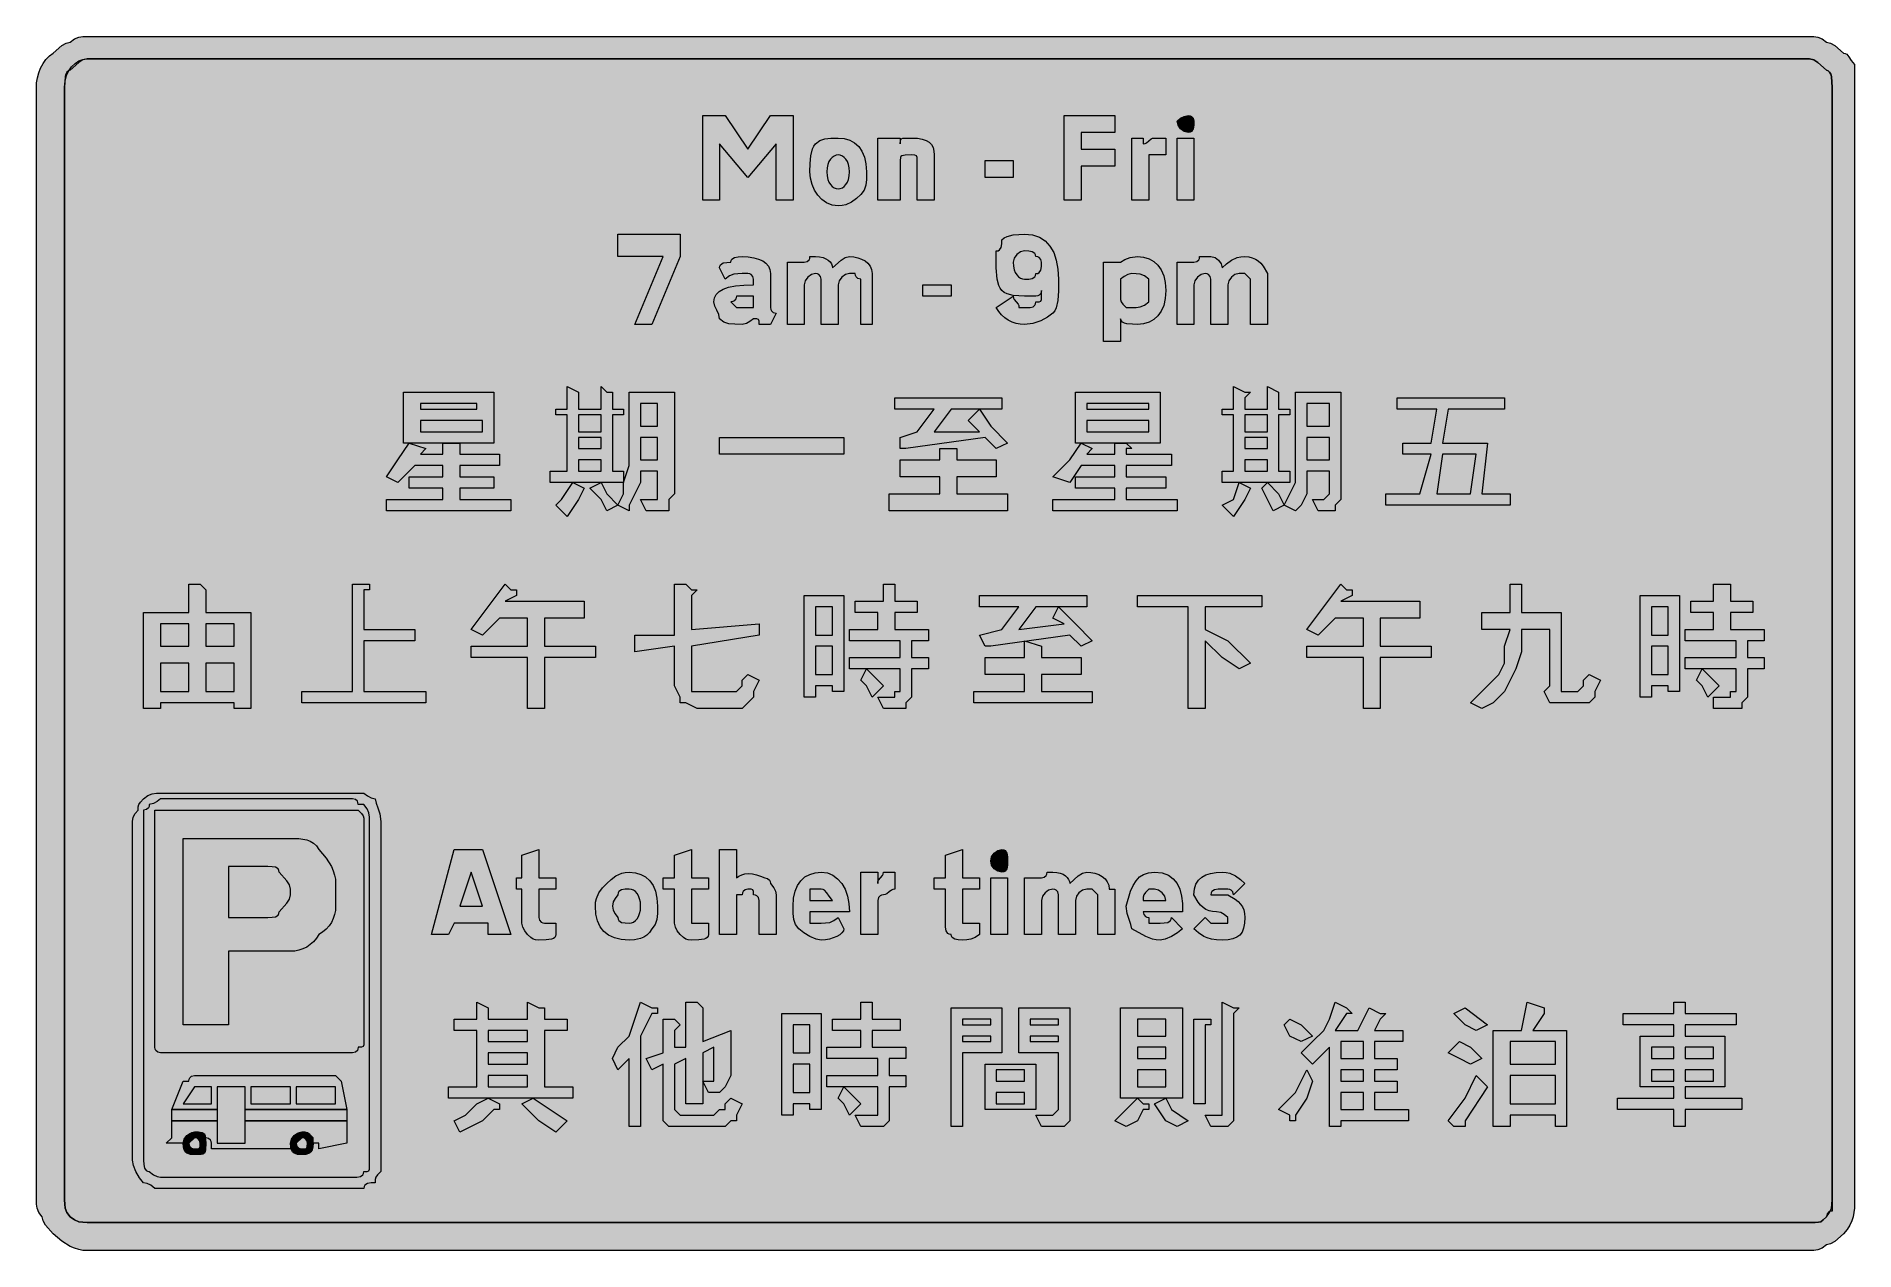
# Model space of a CAD drawing. Header units: metres. Extents: x 91 to 477, y 6 to 264.
import ezdxf

# ---------------------------------------------------------------- set-up
doc = ezdxf.new("R2010")
doc.units = ezdxf.units.M
for name, color, linetype, true_color in [('FILL_BLACK_000000', 7, 'Continuous', 0x000000), ('FILL_BLUE_0000FF', 7, 'Continuous', 0x0000ff), ('FILL_WHITE_FFFFFF', 7, 'Continuous', 0xffffff)]:
    doc.layers.add(name, color=color, linetype=linetype, true_color=true_color)

msp = doc.modelspace()

# ---------------------------------------------------------------- hatches: boundary and pattern name
at = {"layer": 'FILL_BLACK_000000', "true_color": 0x000000}
h = msp.add_hatch(color=7, dxfattribs=at)
h.dxf.hatch_style = 1
h.paths.add_polyline_path([(468.39, 264.22), (469.29, 264.09), (470.19, 263.73), (471.09, 263.04), (471.99, 262.83), (472.89, 262.29), (474.69, 260.64), (475.09, 260.59), (475.4, 260.43), (475.89, 259.89), (476.38, 259.12), (477.09, 258.24), (477.09, 253.44), (477.09, 17.04), (477.05, 15.24), (476.79, 13.44), (476.5, 12.54), (476.08, 11.64), (475.48, 10.74), (474.69, 9.84), (472.89, 8.19), (471.99, 7.65), (471.09, 7.44), (470.19, 6.75), (469.29, 6.39), (468.39, 6.26), (467.49, 6.24), (101.49, 6.24), (100.59, 6.3), (99.69, 6.46), (98.79, 6.75), (97.89, 7.14), (96.09, 8.26), (94.29, 9.84), (92.64, 11.64), (92.1, 12.54), (91.89, 13.44), (91.2, 14.34), (90.84, 15.24), (90.71, 16.14), (90.69, 17.04), (90.69, 253.44), (90.75, 254.39), (90.91, 255.41), (91.2, 256.46), (91.59, 257.49), (92.1, 258.47), (92.71, 259.35), (93.45, 260.08), (94.29, 260.64), (96.09, 262.29), (96.99, 262.83), (97.89, 263.04), (98.79, 263.73), (99.69, 264.09), (100.59, 264.22), (101.49, 264.24), (467.49, 264.24), (468.39, 264.22)])
h.paths.add_polyline_path([(99.69, 258.69), (97.89, 257.04), (97.49, 256.93), (97.2, 256.65), (96.98, 256.22), (96.84, 255.69), (96.71, 254.51), (96.69, 253.44), (96.69, 17.04), (96.71, 16.14), (96.84, 15.24), (97.2, 14.34), (97.89, 13.44), (98.79, 12.75), (99.69, 12.39), (100.59, 12.26), (101.49, 12.24), (467.49, 12.24), (468.69, 12.24), (469.4, 12.26), (469.89, 12.39), (470.38, 12.75), (471.09, 13.44), (471.78, 14.34), (472.14, 15.24), (472.27, 16.14), (472.29, 17.04), (472.29, 253.44), (472.27, 254.51), (472.14, 255.69), (472, 256.22), (471.78, 256.65), (471.49, 256.93), (471.09, 257.04), (469.29, 258.69), (468.39, 259.23), (467.49, 259.44), (101.49, 259.44), (100.59, 259.23), (99.69, 258.69)], flags=16)
h = msp.add_hatch(color=7, dxfattribs=at)
h.dxf.hatch_style = 1
h.paths.add_polyline_path([(235.89, 241.44), (235.89, 229.44), (232.29, 229.44), (232.29, 247.44), (237.09, 247.44), (241.89, 240.24), (246.69, 247.44), (251.49, 247.44), (251.49, 229.44), (247.89, 229.44), (247.89, 241.44), (241.89, 234.24), (235.89, 241.44)])
h = msp.add_hatch(color=7, dxfattribs=at)
h.dxf.hatch_style = 1
h.paths.add_polyline_path([(312.69, 229.44), (309.09, 229.44), (309.09, 247.44), (319.89, 247.44), (319.89, 243.84), (312.69, 243.84), (312.69, 240.24), (319.89, 240.24), (319.89, 236.64), (312.69, 236.64), (312.69, 229.44)])
h = msp.add_hatch(color=7, dxfattribs=at)
h.dxf.hatch_style = 1
h.paths.add_polyline_path([(336.67, 245.36), (336.54, 244.59), (336.18, 244.05), (335.89, 243.89), (335.49, 243.84), (334.61, 244.05), (333.84, 244.59), (333.3, 245.36), (333.09, 246.24), (333.84, 246.84), (334.61, 247.25), (335.49, 247.44), (335.89, 247.39), (336.18, 247.25), (336.54, 246.84), (336.69, 246.24), (336.67, 245.36)])
h = msp.add_hatch(color=7, dxfattribs=at)
h.dxf.hatch_style = 1
h.paths.add_polyline_path([(266.94, 232.59), (266.58, 231.56), (265.89, 230.64), (264.97, 229.76), (263.94, 228.99), (262.68, 228.45), (261.94, 228.29), (261.09, 228.24), (259.8, 228.4), (258.63, 228.86), (257.61, 229.57), (256.74, 230.49), (256.04, 231.58), (255.52, 232.8), (255.2, 234.1), (255.09, 235.44), (255.11, 237.22), (255.24, 238.89), (255.6, 240.33), (255.89, 240.94), (256.29, 241.44), (257.21, 242.13), (258.24, 242.49), (259.5, 242.62), (261.09, 242.64), (262.38, 242.53), (263.55, 242.19), (264.57, 241.63), (265.44, 240.84), (266.14, 239.83), (266.66, 238.59), (266.98, 237.13), (267.09, 235.44), (267.07, 233.85), (266.94, 232.59)])
h.paths.add_polyline_path([(263.28, 237.01), (263.05, 237.63), (262.74, 238.14), (262.38, 238.53), (261.97, 238.81), (261.54, 238.98), (261.09, 239.04), (260.64, 238.98), (260.21, 238.81), (259.8, 238.53), (259.44, 238.14), (259.13, 237.63), (258.9, 237.01), (258.74, 236.28), (258.69, 235.44), (258.74, 234.6), (258.9, 233.86), (259.13, 233.25), (259.44, 232.74), (259.8, 232.35), (260.21, 232.06), (260.64, 231.9), (261.09, 231.84), (261.54, 231.9), (261.97, 232.06), (262.38, 232.35), (262.74, 232.74), (263.05, 233.25), (263.28, 233.86), (263.44, 234.6), (263.49, 235.44), (263.44, 236.28), (263.28, 237.01)], flags=16)
h = msp.add_hatch(color=7, dxfattribs=at)
h.dxf.hatch_style = 1
h.paths.add_polyline_path([(277.89, 229.44), (277.89, 236.64), (277.89, 237.84), (277.87, 238.53), (277.74, 238.89), (277.38, 239.02), (276.69, 239.04), (275.3, 239.02), (274.59, 238.89), (274.42, 238.75), (274.33, 238.53), (274.29, 237.84), (274.29, 229.44), (269.49, 229.44), (269.49, 242.64), (274.29, 242.64), (274.29, 241.44), (274.31, 242.13), (274.44, 242.49), (274.8, 242.62), (275.49, 242.64), (276.69, 242.64), (277.93, 242.58), (278.96, 242.41), (279.79, 242.13), (280.44, 241.74), (280.92, 241.23), (281.25, 240.61), (281.43, 239.88), (281.49, 239.04), (281.49, 237.84), (281.49, 229.44), (277.89, 229.44)])
h = msp.add_hatch(color=7, dxfattribs=at)
h.dxf.hatch_style = 1
h.paths.add_polyline_path([(323.49, 242.64), (325.89, 242.64), (325.89, 241.44), (326.29, 241.49), (326.6, 241.63), (327.09, 242.04), (327.58, 242.45), (327.89, 242.59), (328.29, 242.64), (330.69, 242.64), (330.69, 239.04), (327.09, 239.04), (327.09, 236.64), (327.09, 229.44), (323.49, 229.44), (323.49, 242.64)])
h = msp.add_hatch(color=7, dxfattribs=at)
h.dxf.hatch_style = 1
h.paths.add_polyline_path([(333.09, 229.44), (333.09, 242.64), (336.69, 242.64), (336.69, 229.44), (333.09, 229.44)])
h = msp.add_hatch(color=7, dxfattribs=at)
h.dxf.hatch_style = 1
h.paths.add_polyline_path([(298.29, 234.24), (292.29, 234.24), (292.29, 237.84), (298.29, 237.84), (298.29, 234.24)])
h = msp.add_hatch(color=7, dxfattribs=at)
h.dxf.hatch_style = 1
h.paths.add_polyline_path([(223.89, 217.44), (214.29, 217.44), (214.29, 222.24), (227.49, 222.24), (227.49, 217.44), (221.49, 203.04), (217.89, 203.04), (223.89, 217.44)])
h = msp.add_hatch(color=7, dxfattribs=at)
h.dxf.hatch_style = 1
h.paths.add_polyline_path([(298.34, 208.64), (298.48, 208.33), (298.89, 207.84), (299.3, 207.35), (299.44, 207.04), (299.49, 206.64), (301.89, 206.64), (302.49, 206.79), (302.9, 207.15), (303.04, 207.44), (303.09, 207.84), (303.78, 207.86), (304.14, 207.99), (304.27, 208.35), (304.29, 209.04), (304.29, 210.24), (304.14, 209.64), (303.78, 209.23), (303.49, 209.09), (303.09, 209.04), (300.69, 209.04), (298.29, 209.19), (296.98, 209.55), (296.39, 209.84), (295.89, 210.24), (295.49, 210.74), (295.2, 211.33), (294.84, 212.64), (294.69, 215.04), (294.69, 216.24), (294.69, 218.64), (295.09, 218.69), (295.38, 218.85), (295.74, 219.39), (295.87, 220.16), (295.89, 221.04), (296.39, 221.44), (296.98, 221.73), (298.29, 222.09), (300.69, 222.24), (302.38, 222.07), (303.84, 221.58), (305.08, 220.78), (306.09, 219.69), (306.88, 218.31), (307.44, 216.67), (307.78, 214.78), (307.89, 212.64), (307.87, 210.16), (307.74, 208.14), (307.38, 206.56), (307.09, 205.95), (306.69, 205.44), (305.58, 204.56), (304.14, 203.79), (302.47, 203.25), (300.69, 203.04), (299.79, 203.1), (298.91, 203.26), (298.05, 203.55), (297.24, 203.94), (296.48, 204.45), (295.8, 205.06), (295.19, 205.8), (294.69, 206.64), (298.29, 209.04), (298.34, 208.64)])
h.paths.add_polyline_path([(299.04, 217.89), (298.5, 217.12), (298.29, 216.24), (298.34, 215.4), (298.5, 214.66), (298.73, 214.05), (299.04, 213.54), (299.4, 213.15), (299.81, 212.86), (300.24, 212.7), (300.69, 212.64), (301.57, 212.66), (302.34, 212.79), (302.88, 213.15), (303.04, 213.44), (303.09, 213.84), (303.49, 213.89), (303.78, 214.05), (304.14, 214.59), (304.27, 215.36), (304.29, 216.24), (304.14, 216.84), (303.78, 217.25), (303.49, 217.39), (303.09, 217.44), (303.04, 217.84), (302.88, 218.13), (302.34, 218.49), (301.57, 218.62), (300.69, 218.64), (299.81, 218.43), (299.04, 217.89)], flags=16)
h = msp.add_hatch(color=7, dxfattribs=at)
h.dxf.hatch_style = 1
h.paths.add_polyline_path([(242.94, 213.24), (242.58, 213.65), (242.29, 213.79), (241.89, 213.84), (240.69, 213.84), (239.79, 213.82), (238.89, 213.69), (237.99, 213.33), (237.09, 212.64), (235.89, 215.04), (235.94, 215.44), (236.1, 215.73), (236.64, 216.09), (237.41, 216.22), (238.29, 216.24), (238.34, 216.64), (238.5, 216.93), (239.04, 217.29), (239.81, 217.42), (240.69, 217.44), (241.98, 217.38), (243.15, 217.21), (244.17, 216.93), (245.04, 216.54), (245.74, 216.03), (246.26, 215.41), (246.58, 214.68), (246.69, 213.84), (246.69, 206.64), (246.74, 206.24), (246.88, 205.95), (247.29, 205.59), (247.89, 205.44), (246.69, 203.04), (244.29, 203.04), (244.27, 203.73), (244.14, 204.09), (243.78, 204.22), (243.09, 204.24), (242.34, 203.64), (241.57, 203.23), (240.69, 203.04), (239.1, 203.06), (237.84, 203.19), (236.81, 203.55), (235.89, 204.24), (235.7, 205.14), (235.29, 206.04), (234.88, 206.94), (234.69, 207.84), (234.8, 208.68), (235.16, 209.41), (235.77, 210.03), (236.64, 210.54), (237.8, 210.93), (239.25, 211.21), (241.01, 211.38), (243.09, 211.44), (243.09, 212.64), (242.94, 213.24)])
h.paths.add_polyline_path([(240.69, 206.64), (243.09, 206.64), (243.09, 209.04), (239.49, 209.04), (239.34, 208.44), (238.98, 208.03), (238.69, 207.89), (238.29, 207.84), (239.49, 206.64), (240.69, 206.64)], flags=16)
h = msp.add_hatch(color=7, dxfattribs=at)
h.dxf.hatch_style = 1
h.paths.add_polyline_path([(262.61, 213.63), (261.84, 213.09), (261.3, 212.32), (261.09, 211.44), (261.09, 203.04), (257.49, 203.04), (257.49, 212.64), (257.34, 213.24), (256.98, 213.65), (256.69, 213.79), (256.29, 213.84), (255.41, 213.63), (254.64, 213.09), (254.1, 212.32), (253.89, 211.44), (253.89, 203.04), (250.29, 203.04), (250.29, 216.24), (253.89, 216.24), (254.49, 216.39), (254.9, 216.75), (255.04, 217.04), (255.09, 217.44), (256.29, 217.44), (257.13, 217.39), (257.86, 217.23), (258.48, 217), (258.99, 216.69), (259.38, 216.33), (259.66, 215.92), (259.83, 215.49), (259.89, 215.04), (261.69, 216.69), (262.59, 217.23), (263.49, 217.44), (264.39, 217.38), (265.25, 217.21), (266.06, 216.93), (266.79, 216.54), (267.4, 216.03), (267.88, 215.41), (268.18, 214.68), (268.29, 213.84), (268.29, 212.64), (268.29, 203.04), (265.89, 203.04), (265.89, 212.64), (265.29, 212.79), (264.88, 213.15), (264.74, 213.44), (264.69, 213.84), (263.49, 213.84), (262.61, 213.63)])
h = msp.add_hatch(color=7, dxfattribs=at)
h.dxf.hatch_style = 1
h.paths.add_polyline_path([(330.26, 207.09), (329.74, 205.85), (329.04, 204.84), (328.17, 204.05), (327.15, 203.49), (325.98, 203.15), (324.69, 203.04), (323.62, 203.06), (322.44, 203.19), (321.91, 203.33), (321.48, 203.55), (321.2, 203.84), (321.09, 204.24), (321.09, 199.44), (317.49, 199.44), (317.49, 216.24), (321.09, 216.24), (321.99, 216.84), (323.11, 217.25), (324.69, 217.44), (325.98, 217.33), (327.15, 216.99), (328.17, 216.43), (329.04, 215.64), (329.74, 214.63), (330.26, 213.39), (330.58, 211.93), (330.69, 210.24), (330.58, 208.55), (330.26, 207.09)])
h.paths.add_polyline_path([(325.29, 206.79), (326.19, 207.15), (327.09, 207.84), (327.09, 209.04), (327.09, 211.44), (327.09, 212.64), (326.19, 213.33), (325.29, 213.69), (324.39, 213.82), (323.49, 213.84), (322.61, 213.65), (321.84, 213.24), (321.09, 212.64), (321.09, 209.04), (321.11, 208.33), (321.24, 207.84), (321.6, 207.35), (322.29, 206.64), (323.49, 206.64), (324.39, 206.66), (325.29, 206.79)], flags=16)
h = msp.add_hatch(color=7, dxfattribs=at)
h.dxf.hatch_style = 1
h.paths.add_polyline_path([(345.41, 213.63), (344.64, 213.09), (344.1, 212.32), (343.89, 211.44), (343.89, 203.04), (340.29, 203.04), (340.29, 212.64), (340.14, 213.24), (339.78, 213.65), (339.49, 213.79), (339.09, 213.84), (338.21, 213.63), (337.44, 213.09), (336.9, 212.32), (336.69, 211.44), (336.69, 203.04), (333.09, 203.04), (333.09, 216.24), (336.69, 216.24), (337.29, 216.39), (337.7, 216.75), (337.84, 217.04), (337.89, 217.44), (340.29, 217.44), (341.17, 217.23), (341.94, 216.69), (342.48, 215.92), (342.69, 215.04), (343.61, 215.92), (344.64, 216.69), (345.9, 217.23), (346.64, 217.39), (347.49, 217.44), (348.34, 217.38), (349.08, 217.21), (349.75, 216.93), (350.34, 216.54), (350.88, 216.03), (351.37, 215.41), (352.29, 213.84), (352.29, 212.64), (352.29, 203.04), (348.69, 203.04), (348.69, 212.64), (347.49, 213.84), (346.29, 213.84), (345.41, 213.63)])
h = msp.add_hatch(color=7, dxfattribs=at)
h.dxf.hatch_style = 1
h.paths.add_polyline_path([(285.09, 209.04), (279.09, 209.04), (279.09, 211.44), (285.09, 211.44), (285.09, 209.04)])
h = msp.add_hatch(color=7, dxfattribs=at)
h.dxf.hatch_style = 1
h.paths.add_polyline_path([(211.89, 188.64), (213.09, 188.64), (213.09, 187.44), (213.09, 185.04), (215.49, 185.04), (215.49, 183.84), (213.09, 183.84), (213.09, 171.84), (215.49, 171.84), (215.49, 169.44), (199.89, 169.44), (199.89, 171.84), (203.49, 171.84), (203.49, 183.84), (201.09, 183.84), (201.09, 185.04), (203.49, 185.04), (203.49, 189.84), (205.89, 188.64), (205.89, 187.44), (205.89, 185.04), (210.69, 185.04), (210.69, 189.84), (211.89, 188.64)])
h.paths.add_polyline_path([(205.89, 176.64), (210.69, 176.64), (210.69, 179.04), (205.89, 179.04), (205.89, 176.64)], flags=16)
h.paths.add_polyline_path([(205.89, 174.24), (205.89, 171.84), (210.69, 171.84), (210.69, 174.24), (205.89, 174.24)], flags=16)
h.paths.add_polyline_path([(210.69, 183.84), (205.89, 183.84), (205.89, 180.24), (210.69, 180.24), (210.69, 183.84)], flags=16)
h = msp.add_hatch(color=7, dxfattribs=at)
h.dxf.hatch_style = 1
h.paths.add_polyline_path([(354.69, 183.84), (354.69, 171.84), (357.09, 171.84), (357.09, 169.44), (342.69, 169.44), (342.69, 171.84), (345.09, 171.84), (345.09, 183.84), (342.69, 183.84), (342.69, 185.04), (345.09, 185.04), (345.09, 189.84), (347.49, 188.64), (348.69, 188.64), (347.49, 187.44), (347.49, 185.04), (352.29, 185.04), (352.29, 189.84), (354.69, 188.64), (354.69, 187.44), (354.69, 185.04), (357.09, 185.04), (357.09, 183.84), (354.69, 183.84)])
h.paths.add_polyline_path([(347.49, 176.64), (352.29, 176.64), (352.29, 179.04), (347.49, 179.04), (347.49, 176.64)], flags=16)
h.paths.add_polyline_path([(347.49, 174.24), (347.49, 171.84), (352.29, 171.84), (352.29, 174.24), (347.49, 174.24)], flags=16)
h.paths.add_polyline_path([(352.29, 183.84), (347.49, 183.84), (347.49, 180.24), (352.29, 180.24), (352.29, 183.84)], flags=16)
h = msp.add_hatch(color=7, dxfattribs=at)
h.dxf.hatch_style = 1
h.paths.add_polyline_path([(168.69, 188.64), (187.89, 188.64), (187.89, 177.84), (168.69, 177.84), (168.69, 188.64)])
h.paths.add_polyline_path([(172.29, 186.24), (172.29, 185.04), (184.29, 185.04), (184.29, 186.24), (172.29, 186.24)], flags=16)
h.paths.add_polyline_path([(185.49, 182.64), (172.29, 182.64), (172.29, 180.24), (185.49, 180.24), (185.49, 182.64)], flags=16)
h = msp.add_hatch(color=7, dxfattribs=at)
h.dxf.hatch_style = 1
h.paths.add_polyline_path([(225.09, 165.84), (225.09, 164.64), (225.09, 163.44), (223.89, 163.44), (220.29, 163.44), (219.09, 165.84), (221.49, 165.84), (222.69, 165.84), (222.69, 167.04), (222.69, 171.84), (219.09, 171.84), (219.09, 169.44), (217.89, 167.04), (216.69, 164.64), (216.69, 163.44), (214.29, 164.64), (215.49, 167.04), (215.49, 169.44), (216.69, 173.04), (216.69, 176.64), (216.69, 188.64), (226.29, 188.64), (226.29, 167.04), (225.09, 165.84)])
h.paths.add_polyline_path([(219.09, 179.04), (219.09, 174.24), (222.69, 174.24), (222.69, 179.04), (219.09, 179.04)], flags=16)
h.paths.add_polyline_path([(222.69, 186.24), (219.09, 186.24), (219.09, 181.44), (222.69, 181.44), (222.69, 186.24)], flags=16)
h = msp.add_hatch(color=7, dxfattribs=at)
h.dxf.hatch_style = 1
h.paths.add_polyline_path([(297.09, 177.84), (294.69, 176.64), (292.29, 179.04), (275.49, 176.64), (274.29, 176.64), (274.29, 179.04), (277.89, 180.24), (281.49, 185.04), (273.09, 185.04), (273.09, 187.44), (295.89, 187.44), (295.89, 185.04), (291.09, 185.04), (293.49, 181.44), (297.09, 177.84)])
h.paths.add_polyline_path([(285.09, 185.04), (281.49, 180.24), (291.09, 180.24), (288.69, 182.64), (291.09, 185.04), (285.09, 185.04)], flags=16)
h = msp.add_hatch(color=7, dxfattribs=at)
h.dxf.hatch_style = 1
h.paths.add_polyline_path([(311.49, 188.64), (329.49, 188.64), (329.49, 177.84), (311.49, 177.84), (311.49, 188.64)])
h.paths.add_polyline_path([(313.89, 186.24), (313.89, 185.04), (327.09, 185.04), (327.09, 186.24), (313.89, 186.24)], flags=16)
h.paths.add_polyline_path([(327.09, 182.64), (313.89, 182.64), (313.89, 180.24), (327.09, 180.24), (327.09, 182.64)], flags=16)
h = msp.add_hatch(color=7, dxfattribs=at)
h.dxf.hatch_style = 1
h.paths.add_polyline_path([(367.89, 165.84), (366.69, 164.64), (366.69, 163.44), (365.49, 163.44), (363.09, 163.44), (361.89, 165.84), (364.29, 165.84), (365.49, 167.04), (365.49, 171.84), (360.69, 171.84), (360.69, 169.44), (360.69, 167.04), (359.49, 164.64), (358.29, 163.44), (355.89, 164.64), (357.09, 167.04), (358.29, 169.44), (358.29, 173.04), (358.29, 176.64), (358.29, 188.64), (367.89, 188.64), (367.89, 167.04), (367.89, 165.84)])
h.paths.add_polyline_path([(360.69, 179.04), (360.69, 174.24), (365.49, 174.24), (365.49, 179.04), (360.69, 179.04)], flags=16)
h.paths.add_polyline_path([(365.49, 186.24), (360.69, 186.24), (360.69, 181.44), (365.49, 181.44), (365.49, 186.24)], flags=16)
h = msp.add_hatch(color=7, dxfattribs=at)
h.dxf.hatch_style = 1
h.paths.add_polyline_path([(402.69, 185.04), (390.69, 185.04), (389.49, 177.84), (399.09, 177.84), (397.89, 167.04), (403.89, 167.04), (403.89, 164.64), (377.49, 164.64), (377.49, 167.04), (384.69, 167.04), (387.09, 175.44), (381.09, 175.44), (381.09, 177.84), (387.09, 177.84), (388.29, 185.04), (379.89, 185.04), (379.89, 187.44), (402.69, 187.44), (402.69, 185.04)])
h.paths.add_polyline_path([(396.69, 175.44), (389.49, 175.44), (388.29, 167.04), (395.49, 167.04), (396.69, 175.44)], flags=16)
h = msp.add_hatch(color=7, dxfattribs=at)
h.dxf.hatch_style = 1
h.paths.add_polyline_path([(172.29, 175.44), (177.09, 175.44), (177.09, 177.84), (180.69, 177.84), (180.69, 176.64), (180.69, 175.44), (189.09, 175.44), (189.09, 173.04), (180.69, 173.04), (180.69, 170.64), (187.89, 170.64), (187.89, 168.24), (180.69, 168.24), (180.69, 165.84), (191.49, 165.84), (191.49, 163.44), (165.09, 163.44), (165.09, 165.84), (177.09, 165.84), (177.09, 168.24), (169.89, 168.24), (169.89, 170.64), (177.09, 170.64), (177.09, 173.04), (171.09, 173.04), (167.49, 169.44), (165.09, 170.64), (167.49, 174.24), (169.89, 177.84), (173.49, 176.64), (172.29, 175.44)])
h = msp.add_hatch(color=7, dxfattribs=at)
h.dxf.hatch_style = 1
h.paths.add_polyline_path([(262.29, 179.04), (262.29, 175.44), (235.89, 175.44), (235.89, 179.04), (262.29, 179.04)])
h = msp.add_hatch(color=7, dxfattribs=at)
h.dxf.hatch_style = 1
h.paths.add_polyline_path([(313.89, 175.44), (319.89, 175.44), (319.89, 177.84), (322.29, 177.84), (323.49, 176.64), (322.29, 176.64), (322.29, 175.44), (331.89, 175.44), (331.89, 173.04), (322.29, 173.04), (322.29, 170.64), (330.69, 170.64), (330.69, 168.24), (322.29, 168.24), (322.29, 165.84), (333.09, 165.84), (333.09, 163.44), (306.69, 163.44), (306.69, 165.84), (319.89, 165.84), (319.89, 168.24), (311.49, 168.24), (311.49, 170.64), (319.89, 170.64), (319.89, 173.04), (312.69, 173.04), (310.29, 169.44), (306.69, 170.64), (310.29, 174.24), (312.69, 177.84), (315.09, 176.64), (313.89, 175.44)])
h = msp.add_hatch(color=7, dxfattribs=at)
h.dxf.hatch_style = 1
h.paths.add_polyline_path([(271.89, 167.04), (282.69, 167.04), (282.69, 170.64), (274.29, 170.64), (274.29, 174.24), (282.69, 174.24), (282.69, 176.64), (286.29, 176.64), (286.29, 175.44), (286.29, 174.24), (294.69, 174.24), (294.69, 170.64), (286.29, 170.64), (286.29, 167.04), (297.09, 167.04), (297.09, 163.44), (271.89, 163.44), (271.89, 167.04)])
h = msp.add_hatch(color=7, dxfattribs=at)
h.dxf.hatch_style = 1
h.paths.add_polyline_path([(202.29, 165.84), (204.69, 169.44), (207.09, 168.24), (205.89, 165.84), (203.49, 162.24), (201.09, 164.64), (202.29, 165.84)])
h = msp.add_hatch(color=7, dxfattribs=at)
h.dxf.hatch_style = 1
h.paths.add_polyline_path([(211.89, 167.04), (214.29, 164.64), (211.89, 163.44), (210.69, 165.84), (208.29, 168.24), (210.69, 169.44), (211.89, 167.04)])
h = msp.add_hatch(color=7, dxfattribs=at)
h.dxf.hatch_style = 1
h.paths.add_polyline_path([(345.09, 165.84), (346.29, 169.44), (348.69, 168.24), (347.49, 165.84), (345.09, 162.24), (342.69, 164.64), (345.09, 165.84)])
h = msp.add_hatch(color=7, dxfattribs=at)
h.dxf.hatch_style = 1
h.paths.add_polyline_path([(354.69, 167.04), (355.89, 164.64), (353.49, 163.44), (352.29, 165.84), (351.09, 168.24), (352.29, 169.44), (354.69, 167.04)])
h = msp.add_hatch(color=7, dxfattribs=at)
h.dxf.hatch_style = 1
h.paths.add_polyline_path([(126.69, 141.84), (136.29, 141.84), (136.29, 121.44), (132.69, 121.44), (132.69, 122.64), (117.09, 122.64), (117.09, 121.44), (113.49, 121.44), (113.49, 141.84), (123.09, 141.84), (123.09, 147.84), (125.49, 147.84), (126.69, 146.64), (126.69, 141.84)])
h.paths.add_polyline_path([(123.09, 134.64), (123.09, 139.44), (117.09, 139.44), (117.09, 134.64), (123.09, 134.64)], flags=16)
h.paths.add_polyline_path([(126.69, 134.64), (132.69, 134.64), (132.69, 139.44), (126.69, 139.44), (126.69, 134.64)], flags=16)
h.paths.add_polyline_path([(117.09, 131.04), (117.09, 125.04), (123.09, 125.04), (123.09, 131.04), (117.09, 131.04)], flags=16)
h.paths.add_polyline_path([(132.69, 131.04), (126.69, 131.04), (126.69, 125.04), (132.69, 125.04), (132.69, 131.04)], flags=16)
h = msp.add_hatch(color=7, dxfattribs=at)
h.dxf.hatch_style = 1
h.paths.add_polyline_path([(161.49, 147.84), (161.49, 146.64), (160.29, 146.64), (160.29, 138.24), (171.09, 138.24), (171.09, 135.84), (160.29, 135.84), (160.29, 125.04), (173.49, 125.04), (173.49, 122.64), (147.09, 122.64), (147.09, 125.04), (157.89, 125.04), (157.89, 147.84), (160.29, 147.84), (161.49, 147.84)])
h = msp.add_hatch(color=7, dxfattribs=at)
h.dxf.hatch_style = 1
h.paths.add_polyline_path([(186.69, 143.04), (190.29, 147.84), (191.49, 146.64), (192.69, 146.64), (192.69, 145.44), (190.29, 144.24), (207.09, 144.24), (207.09, 140.64), (198.69, 140.64), (198.69, 134.64), (209.49, 134.64), (209.49, 132.24), (198.69, 132.24), (198.69, 121.44), (195.09, 121.44), (195.09, 132.24), (183.09, 132.24), (183.09, 134.64), (195.09, 134.64), (195.09, 140.64), (189.09, 140.64), (185.49, 137.04), (183.09, 138.24), (186.69, 143.04)])
h = msp.add_hatch(color=7, dxfattribs=at)
h.dxf.hatch_style = 1
h.paths.add_polyline_path([(229.89, 146.64), (231.09, 146.64), (229.89, 145.44), (229.89, 138.24), (244.29, 139.44), (244.29, 137.04), (229.89, 134.64), (229.89, 127.44), (229.89, 126.24), (229.89, 125.04), (231.09, 125.04), (238.29, 125.04), (239.49, 125.04), (240.69, 126.24), (240.69, 127.44), (241.89, 128.64), (244.29, 127.44), (243.09, 125.04), (243.09, 123.84), (241.89, 122.64), (240.69, 121.44), (239.49, 121.44), (231.09, 121.44), (228.69, 122.64), (227.49, 122.64), (227.49, 123.84), (226.29, 126.24), (226.29, 134.64), (217.89, 133.44), (217.89, 137.04), (226.29, 137.04), (226.29, 147.84), (228.69, 147.84), (229.89, 146.64)])
h = msp.add_hatch(color=7, dxfattribs=at)
h.dxf.hatch_style = 1
h.paths.add_polyline_path([(269.49, 141.84), (264.69, 141.84), (264.69, 144.24), (270.69, 144.24), (270.69, 147.84), (273.09, 147.84), (273.09, 146.64), (273.09, 144.24), (277.89, 144.24), (277.89, 141.84), (273.09, 141.84), (273.09, 138.24), (280.29, 138.24), (280.29, 135.84), (276.69, 135.84), (276.69, 132.24), (280.29, 132.24), (280.29, 129.84), (276.69, 129.84), (276.69, 123.84), (275.49, 122.64), (275.49, 121.44), (274.29, 121.44), (271.89, 121.44), (270.69, 121.44), (269.49, 123.84), (271.89, 123.84), (273.09, 123.84), (273.09, 125.04), (274.29, 125.04), (274.29, 129.84), (263.49, 129.84), (263.49, 132.24), (274.29, 132.24), (274.29, 135.84), (263.49, 135.84), (263.49, 138.24), (269.49, 138.24), (269.49, 141.84)])
h = msp.add_hatch(color=7, dxfattribs=at)
h.dxf.hatch_style = 1
h.paths.add_polyline_path([(364.29, 143.04), (367.89, 147.84), (369.09, 146.64), (370.29, 146.64), (370.29, 145.44), (367.89, 144.24), (384.69, 144.24), (384.69, 140.64), (376.29, 140.64), (376.29, 134.64), (387.09, 134.64), (387.09, 132.24), (376.29, 132.24), (376.29, 121.44), (372.69, 121.44), (372.69, 132.24), (360.69, 132.24), (360.69, 134.64), (372.69, 134.64), (372.69, 140.64), (366.69, 140.64), (363.09, 137.04), (360.69, 138.24), (364.29, 143.04)])
h = msp.add_hatch(color=7, dxfattribs=at)
h.dxf.hatch_style = 1
h.paths.add_polyline_path([(403.89, 141.84), (403.89, 147.84), (405.09, 147.84), (406.29, 147.84), (406.29, 146.64), (406.29, 141.84), (414.69, 141.84), (414.69, 127.44), (414.69, 125.04), (415.89, 125.04), (418.29, 125.04), (419.49, 126.24), (419.49, 127.44), (420.69, 128.64), (423.09, 127.44), (421.89, 125.04), (421.89, 123.84), (420.69, 122.64), (418.29, 122.64), (414.69, 122.64), (413.49, 122.64), (412.29, 122.64), (411.09, 125.04), (412.29, 126.24), (412.29, 138.24), (406.29, 138.24), (406.29, 133.44), (405.09, 129.84), (403.89, 127.44), (402.69, 125.04), (400.29, 122.64), (397.89, 121.44), (395.49, 122.64), (397.89, 125.04), (399.09, 126.24), (401.49, 128.64), (402.69, 131.04), (402.69, 134.64), (403.89, 138.24), (397.89, 138.24), (397.89, 141.84), (403.89, 141.84)])
h = msp.add_hatch(color=7, dxfattribs=at)
h.dxf.hatch_style = 1
h.paths.add_polyline_path([(447.09, 141.84), (442.29, 141.84), (442.29, 144.24), (447.09, 144.24), (447.09, 147.84), (450.69, 147.84), (450.69, 146.64), (450.69, 144.24), (455.49, 144.24), (455.49, 141.84), (450.69, 141.84), (450.69, 138.24), (457.89, 138.24), (457.89, 135.84), (454.29, 135.84), (454.29, 132.24), (457.89, 132.24), (457.89, 129.84), (454.29, 129.84), (454.29, 123.84), (453.09, 122.64), (453.09, 121.44), (451.89, 121.44), (449.49, 121.44), (447.09, 121.44), (447.09, 123.84), (449.49, 123.84), (450.69, 123.84), (450.69, 125.04), (451.89, 125.04), (451.89, 129.84), (441.09, 129.84), (441.09, 132.24), (451.89, 132.24), (451.89, 135.84), (441.09, 135.84), (441.09, 138.24), (447.09, 138.24), (447.09, 141.84)])
h = msp.add_hatch(color=7, dxfattribs=at)
h.dxf.hatch_style = 1
h.paths.add_polyline_path([(259.89, 125.04), (259.89, 126.24), (256.29, 126.24), (256.29, 123.84), (253.89, 123.84), (253.89, 125.04), (253.89, 145.44), (262.29, 145.44), (262.29, 125.04), (259.89, 125.04)])
h.paths.add_polyline_path([(256.29, 143.04), (256.29, 137.04), (259.89, 137.04), (259.89, 143.04), (256.29, 143.04)], flags=16)
h.paths.add_polyline_path([(259.89, 134.64), (256.29, 134.64), (256.29, 128.64), (259.89, 128.64), (259.89, 134.64)], flags=16)
h = msp.add_hatch(color=7, dxfattribs=at)
h.dxf.hatch_style = 1
h.paths.add_polyline_path([(315.09, 135.84), (312.69, 134.64), (310.29, 137.04), (293.49, 134.64), (292.29, 134.64), (291.09, 137.04), (295.89, 138.24), (299.49, 143.04), (291.09, 143.04), (291.09, 145.44), (313.89, 145.44), (313.89, 143.04), (307.89, 143.04), (311.49, 139.44), (315.09, 135.84)])
h.paths.add_polyline_path([(303.09, 143.04), (299.49, 138.24), (309.09, 139.44), (306.69, 140.64), (307.89, 143.04), (303.09, 143.04)], flags=16)
h = msp.add_hatch(color=7, dxfattribs=at)
h.dxf.hatch_style = 1
h.paths.add_polyline_path([(351.09, 145.44), (351.09, 143.04), (339.09, 143.04), (339.09, 138.24), (343.89, 135.84), (348.69, 131.04), (346.29, 129.84), (342.69, 132.24), (339.09, 135.84), (339.09, 121.44), (335.49, 121.44), (335.49, 143.04), (324.69, 143.04), (324.69, 145.44), (351.09, 145.44)])
h = msp.add_hatch(color=7, dxfattribs=at)
h.dxf.hatch_style = 1
h.paths.add_polyline_path([(437.49, 125.04), (437.49, 126.24), (433.89, 126.24), (433.89, 123.84), (431.49, 123.84), (431.49, 125.04), (431.49, 145.44), (439.89, 145.44), (439.89, 125.04), (437.49, 125.04)])
h.paths.add_polyline_path([(433.89, 143.04), (433.89, 137.04), (437.49, 137.04), (437.49, 143.04), (433.89, 143.04)], flags=16)
h.paths.add_polyline_path([(437.49, 134.64), (433.89, 134.64), (433.89, 128.64), (437.49, 128.64), (437.49, 134.64)], flags=16)
h = msp.add_hatch(color=7, dxfattribs=at)
h.dxf.hatch_style = 1
h.paths.add_polyline_path([(289.89, 125.04), (300.69, 125.04), (300.69, 128.64), (292.29, 128.64), (292.29, 132.24), (300.69, 132.24), (300.69, 135.84), (304.29, 134.64), (304.29, 133.44), (304.29, 132.24), (312.69, 132.24), (312.69, 128.64), (304.29, 128.64), (304.29, 125.04), (315.09, 125.04), (315.09, 122.64), (289.89, 122.64), (289.89, 125.04)])
h = msp.add_hatch(color=7, dxfattribs=at)
h.dxf.hatch_style = 1
h.paths.add_polyline_path([(269.49, 127.44), (270.69, 126.24), (268.29, 123.84), (267.09, 126.24), (265.89, 127.44), (267.09, 129.84), (269.49, 127.44)])
h = msp.add_hatch(color=7, dxfattribs=at)
h.dxf.hatch_style = 1
h.paths.add_polyline_path([(447.09, 127.44), (448.29, 126.24), (445.89, 123.84), (444.69, 126.24), (443.49, 127.44), (444.69, 129.84), (447.09, 127.44)])
h = msp.add_hatch(color=7, dxfattribs=at)
h.dxf.hatch_style = 1
h.paths.add_polyline_path([(115.01, 20.13), (114.24, 20.49), (113.49, 20.64), (112.61, 21.73), (111.84, 23.04), (111.3, 24.35), (111.09, 25.44), (111.09, 97.44), (111.28, 98.32), (111.69, 99.09), (112.29, 99.84), (112.31, 100.55), (112.44, 101.04), (112.8, 101.53), (113.49, 102.24), (114.39, 102.93), (115.29, 103.29), (116.19, 103.42), (117.09, 103.44), (157.89, 103.44), (160.29, 103.44), (161.04, 102.84), (161.81, 102.43), (162.69, 102.24), (162.88, 101.32), (163.29, 100.29), (163.7, 99.03), (163.89, 97.44), (163.89, 25.44), (163.89, 23.04), (163.2, 22.33), (162.84, 21.84), (162.71, 21.35), (162.69, 20.64), (161.81, 20.62), (161.04, 20.49), (160.5, 20.13), (160.34, 19.84), (160.29, 19.44), (157.89, 19.44), (117.09, 19.44), (115.89, 19.44), (115.01, 20.13)])
h.paths.add_polyline_path([(158.77, 21.86), (159.54, 21.99), (160.08, 22.35), (160.24, 22.64), (160.29, 23.04), (160.98, 23.06), (161.34, 23.19), (161.47, 23.55), (161.49, 24.24), (161.49, 25.44), (161.49, 97.44), (161.47, 98.34), (161.34, 99.24), (160.98, 100.14), (160.29, 101.04), (159.09, 101.04), (159.04, 101.44), (158.9, 101.73), (158.49, 102.09), (157.89, 102.24), (117.09, 102.24), (116.34, 101.64), (115.57, 101.23), (114.69, 101.04), (114.64, 100.64), (114.5, 100.35), (114.09, 99.99), (113.49, 99.84), (113.49, 97.44), (113.49, 25.44), (113.51, 24.56), (113.64, 23.79), (114, 23.25), (114.29, 23.09), (114.69, 23.04), (115.57, 22.35), (116.34, 21.99), (117.09, 21.84), (157.89, 21.84), (158.77, 21.86)], flags=16)
h = msp.add_hatch(color=7, dxfattribs=at)
h.dxf.hatch_style = 1
h.paths.add_polyline_path([(186.69, 75.84), (183.09, 75.84), (179.49, 75.84), (178.29, 73.44), (174.69, 73.44), (179.49, 91.44), (183.09, 91.44), (185.49, 91.44), (191.49, 73.44), (186.69, 73.44), (186.69, 75.84)])
h.paths.add_polyline_path([(180.69, 79.44), (183.09, 79.44), (185.49, 79.44), (183.09, 86.64), (180.69, 79.44)], flags=16)
h = msp.add_hatch(color=7, dxfattribs=at)
h.dxf.hatch_style = 1
h.paths.add_polyline_path([(201.09, 85.44), (201.09, 83.04), (197.49, 83.04), (197.49, 77.04), (197.64, 76.44), (198, 76.03), (198.29, 75.89), (198.69, 75.84), (199.89, 75.84), (201.09, 75.84), (201.09, 73.44), (201.03, 73.04), (200.86, 72.75), (200.58, 72.53), (200.19, 72.39), (199.06, 72.26), (197.49, 72.24), (196.78, 72.26), (196.29, 72.39), (195.8, 72.75), (195.09, 73.44), (194.49, 74.19), (194.08, 74.96), (193.89, 75.84), (193.89, 83.04), (192.69, 83.04), (192.69, 85.44), (193.89, 85.44), (193.89, 90.24), (197.49, 91.44), (197.49, 85.44), (201.09, 85.44)])
h = msp.add_hatch(color=7, dxfattribs=at)
h.dxf.hatch_style = 1
h.paths.add_polyline_path([(233.49, 85.44), (233.49, 83.04), (229.89, 83.04), (229.89, 77.04), (229.89, 75.84), (231.09, 75.84), (232.29, 75.84), (233.49, 75.84), (233.49, 73.44), (233.43, 73.04), (233.27, 72.75), (232.98, 72.53), (232.59, 72.39), (231.46, 72.26), (229.89, 72.24), (229.18, 72.26), (228.69, 72.39), (228.2, 72.75), (227.49, 73.44), (226.89, 74.19), (226.48, 74.96), (226.29, 75.84), (226.29, 83.04), (223.89, 83.04), (223.89, 85.44), (226.29, 85.44), (226.29, 90.24), (229.89, 91.44), (229.89, 85.44), (233.49, 85.44)])
h = msp.add_hatch(color=7, dxfattribs=at)
h.dxf.hatch_style = 1
h.paths.add_polyline_path([(239.99, 85.83), (240.6, 86.11), (241.28, 86.28), (242.04, 86.34), (242.85, 86.28), (243.71, 86.11), (244.59, 85.83), (245.49, 85.44), (246.09, 85.29), (246.5, 84.93), (246.64, 84.64), (246.69, 84.24), (247.38, 83.36), (247.74, 82.59), (247.89, 81.84), (247.89, 73.44), (244.29, 73.44), (244.29, 80.64), (244.14, 81.24), (243.78, 81.65), (243.49, 81.79), (243.09, 81.84), (243.07, 82.53), (242.94, 82.89), (242.58, 83.02), (241.89, 83.04), (241.29, 82.89), (240.88, 82.53), (240.74, 82.24), (240.69, 81.84), (239.49, 81.84), (239.49, 80.64), (239.49, 73.44), (235.89, 73.44), (235.89, 91.44), (239.49, 91.44), (239.49, 85.44), (239.99, 85.83)])
h = msp.add_hatch(color=7, dxfattribs=at)
h.dxf.hatch_style = 1
h.paths.add_polyline_path([(291.09, 85.44), (291.09, 83.04), (287.49, 83.04), (287.49, 77.04), (287.49, 75.84), (288.69, 75.84), (289.89, 75.84), (291.09, 75.84), (291.09, 73.44), (290.19, 72.75), (289.29, 72.39), (288.39, 72.26), (287.49, 72.24), (286.61, 72.26), (285.84, 72.39), (285.3, 72.75), (285.14, 73.04), (285.09, 73.44), (284.69, 73.49), (284.4, 73.65), (284.04, 74.19), (283.91, 74.96), (283.89, 75.84), (283.89, 83.04), (281.49, 83.04), (281.49, 85.44), (283.89, 85.44), (283.89, 90.24), (287.49, 91.44), (287.49, 85.44), (291.09, 85.44)])
h = msp.add_hatch(color=7, dxfattribs=at)
h.dxf.hatch_style = 1
h.paths.add_polyline_path([(297.07, 88.16), (296.94, 87.39), (296.58, 86.85), (296.29, 86.69), (295.89, 86.64), (295.01, 86.85), (294.24, 87.39), (293.7, 88.16), (293.49, 89.04), (293.7, 89.92), (294.24, 90.69), (295.01, 91.23), (295.89, 91.44), (296.29, 91.39), (296.58, 91.23), (296.94, 90.69), (297.07, 89.92), (297.09, 89.04), (297.07, 88.16)])
h = msp.add_hatch(color=7, dxfattribs=at)
h.dxf.hatch_style = 1
h.paths.add_polyline_path([(222.54, 76.59), (222.18, 75.56), (221.49, 74.64), (220.99, 73.85), (220.4, 73.25), (219.76, 72.83), (219.09, 72.54), (217.78, 72.28), (216.69, 72.24), (215, 72.35), (213.54, 72.69), (212.3, 73.25), (211.29, 74.04), (210.5, 75.05), (209.94, 76.29), (209.6, 77.75), (209.49, 79.44), (209.54, 80.29), (209.7, 81.03), (210.24, 82.29), (211.01, 83.32), (211.89, 84.24), (212.81, 85.12), (213.84, 85.89), (215.1, 86.43), (215.84, 86.59), (216.69, 86.64), (217.98, 86.53), (219.15, 86.19), (220.17, 85.63), (221.04, 84.84), (221.74, 83.83), (222.26, 82.59), (222.58, 81.13), (222.69, 79.44), (222.67, 77.85), (222.54, 76.59)])
h.paths.add_polyline_path([(218.88, 81.01), (218.65, 81.63), (218.34, 82.14), (217.98, 82.53), (217.57, 82.81), (217.14, 82.98), (216.69, 83.04), (215.81, 83.02), (215.04, 82.89), (214.5, 82.53), (214.34, 82.24), (214.29, 81.84), (213.69, 81.09), (213.28, 80.32), (213.09, 79.44), (213.28, 78.56), (213.69, 77.79), (214.29, 77.04), (214.34, 76.64), (214.5, 76.35), (215.04, 75.99), (215.81, 75.86), (216.69, 75.84), (217.14, 75.9), (217.57, 76.06), (217.98, 76.35), (218.34, 76.74), (218.65, 77.25), (218.88, 77.86), (219.04, 78.6), (219.09, 79.44), (219.04, 80.28), (218.88, 81.01)], flags=16)
h = msp.add_hatch(color=7, dxfattribs=at)
h.dxf.hatch_style = 1
h.paths.add_polyline_path([(255.09, 77.04), (255.09, 75.84), (257.49, 75.84), (258.39, 75.86), (259.29, 75.99), (260.19, 76.35), (261.09, 77.04), (262.29, 74.64), (262.18, 74.19), (261.88, 73.76), (261.4, 73.35), (260.79, 72.99), (259.25, 72.45), (258.39, 72.29), (257.49, 72.24), (256.4, 72.45), (255.09, 72.99), (253.78, 73.76), (252.69, 74.64), (252, 75.56), (251.64, 76.59), (251.51, 77.85), (251.49, 79.44), (251.6, 81.13), (251.92, 82.59), (252.44, 83.83), (253.14, 84.84), (254.01, 85.63), (255.03, 86.19), (256.2, 86.53), (257.49, 86.64), (258.78, 86.48), (259.95, 86), (260.97, 85.25), (261.84, 84.24), (262.54, 83.01), (263.06, 81.58), (263.38, 79.98), (263.49, 78.24), (255.09, 78.24), (255.09, 77.04)])
h.paths.add_polyline_path([(259.18, 81.52), (258.69, 82.29), (258.2, 82.83), (257.89, 82.99), (257.49, 83.04), (255.09, 83.04), (255.09, 80.64), (259.89, 80.64), (259.18, 81.52)], flags=16)
h = msp.add_hatch(color=7, dxfattribs=at)
h.dxf.hatch_style = 1
h.paths.add_polyline_path([(265.89, 86.64), (269.49, 86.64), (269.49, 84.24), (269.54, 84.64), (269.68, 84.95), (270.09, 85.44), (270.5, 85.93), (270.64, 86.24), (270.69, 86.64), (273.09, 86.64), (273.09, 83.04), (272.69, 82.99), (272.38, 82.85), (271.89, 82.44), (271.4, 82.03), (271.09, 81.89), (270.69, 81.84), (270.29, 81.79), (270, 81.65), (269.64, 81.24), (269.49, 80.64), (269.49, 73.44), (265.89, 73.44), (265.89, 86.64)])
h = msp.add_hatch(color=7, dxfattribs=at)
h.dxf.hatch_style = 1
h.paths.add_polyline_path([(293.49, 73.44), (293.49, 85.44), (297.09, 85.44), (297.09, 73.44), (293.49, 73.44)])
h = msp.add_hatch(color=7, dxfattribs=at)
h.dxf.hatch_style = 1
h.paths.add_polyline_path([(313.01, 82.83), (312.24, 82.29), (311.7, 81.52), (311.49, 80.64), (311.49, 73.44), (307.89, 73.44), (307.89, 81.84), (307.74, 82.44), (307.38, 82.85), (307.09, 82.99), (306.69, 83.04), (305.81, 82.83), (305.04, 82.29), (304.5, 81.52), (304.29, 80.64), (304.29, 73.44), (300.69, 73.44), (300.69, 85.44), (304.29, 85.44), (304.89, 85.59), (305.3, 85.95), (305.44, 86.24), (305.49, 86.64), (306.69, 86.64), (307.53, 86.59), (308.27, 86.43), (308.88, 86.2), (309.39, 85.89), (309.78, 85.53), (310.06, 85.12), (310.23, 84.69), (310.29, 84.24), (312.09, 85.89), (312.99, 86.43), (313.89, 86.64), (314.79, 86.58), (315.65, 86.41), (316.46, 86.13), (317.19, 85.74), (317.8, 85.23), (318.28, 84.61), (318.58, 83.88), (318.69, 83.04), (319.89, 83.04), (319.89, 81.84), (319.89, 73.44), (316.29, 73.44), (316.29, 81.84), (315.09, 83.04), (313.89, 83.04), (313.01, 82.83)])
h = msp.add_hatch(color=7, dxfattribs=at)
h.dxf.hatch_style = 1
h.paths.add_polyline_path([(326.04, 77.64), (326.4, 77.23), (326.69, 77.09), (327.09, 77.04), (327.09, 75.84), (329.49, 75.84), (330.37, 75.86), (331.14, 75.99), (331.68, 76.35), (331.84, 76.64), (331.89, 77.04), (334.29, 74.64), (333.2, 73.76), (331.89, 72.99), (330.58, 72.45), (329.49, 72.24), (328.64, 72.29), (327.88, 72.45), (326.49, 72.99), (323.49, 74.64), (323.3, 75.56), (322.89, 76.59), (322.48, 77.85), (322.29, 79.44), (323.23, 82.59), (323.77, 83.83), (324.39, 84.84), (325.13, 85.63), (326, 86.19), (327.05, 86.53), (328.29, 86.64), (329.93, 86.48), (331.25, 86), (332.3, 85.25), (333.09, 84.24), (333.66, 83.01), (334.03, 81.58), (334.23, 79.98), (334.29, 78.24), (325.89, 78.24), (326.04, 77.64)])
h.paths.add_polyline_path([(330.48, 81.52), (329.94, 82.29), (329.17, 82.83), (328.29, 83.04), (327.09, 83.04), (326.4, 82.33), (326.04, 81.84), (325.91, 81.35), (325.89, 80.64), (330.69, 80.64), (330.48, 81.52)], flags=16)
h = msp.add_hatch(color=7, dxfattribs=at)
h.dxf.hatch_style = 1
h.paths.add_polyline_path([(347.43, 75.8), (347.25, 74.77), (346.92, 73.94), (346.44, 73.29), (345.79, 72.81), (344.96, 72.48), (343.93, 72.3), (342.69, 72.24), (341.45, 72.29), (340.4, 72.45), (339.53, 72.68), (338.79, 72.99), (337.63, 73.76), (336.69, 74.64), (339.09, 77.04), (340.29, 75.84), (342.69, 75.84), (343.89, 75.84), (343.89, 77.04), (343.14, 77.64), (342.37, 78.05), (341.49, 78.24), (340.64, 78.3), (339.9, 78.46), (339.23, 78.75), (338.64, 79.14), (338.1, 79.65), (337.61, 80.26), (336.69, 81.84), (336.8, 83.08), (337.12, 84.11), (337.64, 84.94), (338.34, 85.59), (339.21, 86.07), (340.23, 86.4), (341.4, 86.58), (342.69, 86.64), (343.54, 86.59), (344.28, 86.43), (345.54, 85.89), (346.57, 85.12), (347.49, 84.24), (345.09, 81.84), (344.94, 82.44), (344.58, 82.85), (344.29, 82.99), (343.89, 83.04), (342.69, 83.04), (341.81, 83.02), (341.04, 82.89), (340.5, 82.53), (340.34, 82.24), (340.29, 81.84), (341.49, 81.84), (343.89, 81.84), (345.46, 80.92), (346.08, 80.43), (346.59, 79.89), (346.98, 79.3), (347.26, 78.63), (347.43, 77.89), (347.49, 77.04), (347.43, 75.8)])
h = msp.add_hatch(color=7, dxfattribs=at)
h.dxf.hatch_style = 1
h.paths.add_polyline_path([(198.69, 57.84), (198.69, 56.64), (198.69, 55.44), (203.49, 55.44), (203.49, 53.04), (198.69, 53.04), (198.69, 41.04), (204.69, 41.04), (204.69, 38.64), (178.29, 38.64), (178.29, 41.04), (184.29, 41.04), (184.29, 53.04), (179.49, 53.04), (179.49, 55.44), (184.29, 55.44), (184.29, 59.04), (186.69, 57.84), (186.69, 55.44), (195.09, 55.44), (195.09, 59.04), (197.49, 57.84), (198.69, 57.84)])
h.paths.add_polyline_path([(186.69, 45.84), (195.09, 45.84), (195.09, 48.24), (186.69, 48.24), (186.69, 45.84)], flags=16)
h.paths.add_polyline_path([(186.69, 53.04), (186.69, 50.64), (195.09, 50.64), (195.09, 53.04), (186.69, 53.04)], flags=16)
h.paths.add_polyline_path([(195.09, 43.44), (186.69, 43.44), (186.69, 41.04), (195.09, 41.04), (195.09, 43.44)], flags=16)
h = msp.add_hatch(color=7, dxfattribs=at)
h.dxf.hatch_style = 1
h.paths.add_polyline_path([(222.69, 57.84), (222.69, 56.64), (221.49, 56.64), (219.09, 51.84), (219.09, 32.64), (216.69, 32.64), (216.69, 47.04), (214.29, 44.64), (213.09, 47.04), (214.29, 49.44), (216.69, 51.84), (217.89, 55.44), (219.09, 59.04), (221.49, 57.84), (222.69, 57.84)])
h = msp.add_hatch(color=7, dxfattribs=at)
h.dxf.hatch_style = 1
h.paths.add_polyline_path([(228.69, 37.44), (228.69, 47.04), (226.29, 45.84), (226.29, 37.44), (226.29, 36.24), (227.49, 35.04), (228.69, 35.04), (234.69, 35.04), (235.89, 36.24), (237.09, 36.24), (237.09, 37.44), (238.29, 38.64), (240.69, 37.44), (239.49, 35.04), (239.49, 33.84), (238.29, 33.84), (237.09, 32.64), (235.89, 32.64), (227.49, 32.64), (225.09, 32.64), (223.89, 33.84), (223.89, 35.04), (223.89, 36.24), (223.89, 45.84), (221.49, 44.64), (220.29, 47.04), (223.89, 48.24), (223.89, 55.44), (225.09, 55.44), (226.29, 55.44), (227.49, 54.24), (226.29, 53.04), (226.29, 49.44), (228.69, 49.44), (228.69, 59.04), (231.09, 59.04), (232.29, 57.84), (232.29, 50.64), (238.29, 53.04), (238.29, 44.64), (238.29, 43.44), (237.09, 41.04), (235.89, 39.84), (234.69, 39.84), (233.49, 39.84), (232.29, 42.24), (232.29, 37.44), (228.69, 37.44)])
h.paths.add_polyline_path([(233.49, 42.24), (234.69, 42.24), (234.69, 43.44), (234.69, 44.64), (234.69, 49.44), (232.29, 48.24), (232.29, 42.24), (233.49, 42.24)], flags=16)
h = msp.add_hatch(color=7, dxfattribs=at)
h.dxf.hatch_style = 1
h.paths.add_polyline_path([(265.89, 53.04), (259.89, 53.04), (259.89, 55.44), (265.89, 55.44), (265.89, 59.04), (268.29, 59.04), (268.29, 57.84), (268.29, 55.44), (274.29, 55.44), (274.29, 53.04), (268.29, 53.04), (268.29, 49.44), (275.49, 49.44), (275.49, 47.04), (271.89, 47.04), (271.89, 43.44), (275.49, 43.44), (275.49, 41.04), (271.89, 41.04), (271.89, 35.04), (271.89, 33.84), (270.69, 32.64), (269.49, 32.64), (268.29, 32.64), (265.89, 32.64), (264.69, 35.04), (267.09, 35.04), (268.29, 35.04), (269.49, 35.04), (269.49, 36.24), (269.49, 41.04), (258.69, 41.04), (258.69, 43.44), (269.49, 43.44), (269.49, 47.04), (258.69, 47.04), (258.69, 49.44), (265.89, 49.44), (265.89, 53.04)])
h = msp.add_hatch(color=7, dxfattribs=at)
h.dxf.hatch_style = 1
h.paths.add_polyline_path([(345.09, 57.84), (346.29, 57.84), (345.09, 56.64), (345.09, 36.24), (345.09, 35.04), (345.09, 33.84), (343.89, 32.64), (341.49, 32.64), (340.29, 32.64), (339.09, 35.04), (341.49, 35.04), (342.69, 35.04), (342.69, 36.24), (342.69, 59.04), (345.09, 57.84)])
h = msp.add_hatch(color=7, dxfattribs=at)
h.dxf.hatch_style = 1
h.paths.add_polyline_path([(366.69, 59.04), (369.09, 57.84), (370.29, 56.64), (369.09, 56.64), (366.69, 53.04), (371.49, 53.04), (373.89, 57.84), (376.29, 56.64), (377.49, 56.64), (376.29, 55.44), (375.09, 53.04), (381.09, 53.04), (381.09, 50.64), (375.09, 50.64), (375.09, 47.04), (379.89, 47.04), (379.89, 44.64), (375.09, 44.64), (375.09, 42.24), (379.89, 42.24), (379.89, 39.84), (375.09, 39.84), (375.09, 36.24), (382.29, 36.24), (382.29, 33.84), (367.89, 33.84), (367.89, 32.64), (365.49, 32.64), (365.49, 49.44), (361.89, 45.84), (359.49, 48.24), (361.89, 50.64), (364.29, 53.04), (365.49, 55.44), (366.69, 59.04)])
h.paths.add_polyline_path([(367.89, 42.24), (372.69, 42.24), (372.69, 44.64), (367.89, 44.64), (367.89, 42.24)], flags=16)
h.paths.add_polyline_path([(367.89, 50.64), (367.89, 47.04), (372.69, 47.04), (372.69, 50.64), (367.89, 50.64)], flags=16)
h.paths.add_polyline_path([(372.69, 39.84), (367.89, 39.84), (367.89, 36.24), (372.69, 36.24), (372.69, 39.84)], flags=16)
h = msp.add_hatch(color=7, dxfattribs=at)
h.dxf.hatch_style = 1
h.paths.add_polyline_path([(411.09, 56.64), (408.69, 53.04), (415.89, 53.04), (415.89, 32.64), (413.49, 32.64), (413.49, 35.04), (403.89, 35.04), (403.89, 32.64), (400.29, 32.64), (400.29, 53.04), (406.29, 53.04), (407.49, 59.04), (411.09, 57.84), (411.09, 56.64)])
h.paths.add_polyline_path([(403.89, 50.64), (403.89, 45.84), (413.49, 45.84), (413.49, 50.64), (403.89, 50.64)], flags=16)
h.paths.add_polyline_path([(413.49, 43.44), (403.89, 43.44), (403.89, 37.44), (413.49, 37.44), (413.49, 43.44)], flags=16)
h = msp.add_hatch(color=7, dxfattribs=at)
h.dxf.hatch_style = 1
h.paths.add_polyline_path([(441.09, 56.64), (451.89, 56.64), (451.89, 54.24), (441.09, 54.24), (441.09, 51.84), (449.49, 51.84), (449.49, 41.04), (441.09, 41.04), (441.09, 38.64), (453.09, 38.64), (453.09, 36.24), (441.09, 36.24), (441.09, 32.64), (438.69, 32.64), (438.69, 36.24), (426.69, 36.24), (426.69, 38.64), (438.69, 38.64), (438.69, 41.04), (431.49, 41.04), (431.49, 51.84), (438.69, 51.84), (438.69, 54.24), (427.89, 54.24), (427.89, 56.64), (438.69, 56.64), (438.69, 59.04), (441.09, 59.04), (441.09, 57.84), (441.09, 56.64)])
h.paths.add_polyline_path([(438.69, 47.04), (438.69, 49.44), (433.89, 49.44), (433.89, 47.04), (438.69, 47.04)], flags=16)
h.paths.add_polyline_path([(433.89, 42.24), (438.69, 42.24), (438.69, 44.64), (433.89, 44.64), (433.89, 42.24)], flags=16)
h.paths.add_polyline_path([(441.09, 49.44), (441.09, 47.04), (447.09, 47.04), (447.09, 49.44), (441.09, 49.44)], flags=16)
h.paths.add_polyline_path([(447.09, 44.64), (441.09, 44.64), (441.09, 42.24), (447.09, 42.24), (447.09, 44.64)], flags=16)
h = msp.add_hatch(color=7, dxfattribs=at)
h.dxf.hatch_style = 1
h.paths.add_polyline_path([(255.09, 36.24), (255.09, 37.44), (251.49, 37.44), (251.49, 35.04), (249.09, 35.04), (249.09, 36.24), (249.09, 56.64), (257.49, 56.64), (257.49, 36.24), (255.09, 36.24)])
h.paths.add_polyline_path([(251.49, 54.24), (251.49, 48.24), (255.09, 48.24), (255.09, 54.24), (251.49, 54.24)], flags=16)
h.paths.add_polyline_path([(255.09, 45.84), (251.49, 45.84), (251.49, 39.84), (255.09, 39.84), (255.09, 45.84)], flags=16)
h = msp.add_hatch(color=7, dxfattribs=at)
h.dxf.hatch_style = 1
h.paths.add_polyline_path([(295.89, 48.24), (287.49, 48.24), (287.49, 32.64), (285.09, 32.64), (285.09, 57.84), (295.89, 57.84), (295.89, 48.24)])
h.paths.add_polyline_path([(287.49, 51.84), (287.49, 50.64), (293.49, 50.64), (293.49, 51.84), (287.49, 51.84)], flags=16)
h.paths.add_polyline_path([(293.49, 55.44), (287.49, 55.44), (287.49, 54.24), (293.49, 54.24), (293.49, 55.44)], flags=16)
h = msp.add_hatch(color=7, dxfattribs=at)
h.dxf.hatch_style = 1
h.paths.add_polyline_path([(310.29, 36.24), (310.29, 35.04), (310.29, 33.84), (309.09, 32.64), (307.89, 32.64), (306.69, 32.64), (305.49, 32.64), (304.29, 32.64), (303.09, 35.04), (305.49, 35.04), (306.69, 35.04), (307.89, 36.24), (307.89, 48.24), (299.49, 48.24), (299.49, 57.84), (310.29, 57.84), (310.29, 36.24)])
h.paths.add_polyline_path([(301.89, 51.84), (301.89, 50.64), (307.89, 50.64), (307.89, 51.84), (301.89, 51.84)], flags=16)
h.paths.add_polyline_path([(307.89, 55.44), (301.89, 55.44), (301.89, 54.24), (307.89, 54.24), (307.89, 55.44)], flags=16)
h = msp.add_hatch(color=7, dxfattribs=at)
h.dxf.hatch_style = 1
h.paths.add_polyline_path([(321.09, 57.84), (334.29, 57.84), (334.29, 38.64), (321.09, 38.64), (321.09, 57.84)])
h.paths.add_polyline_path([(324.69, 47.04), (330.69, 47.04), (330.69, 49.44), (324.69, 49.44), (324.69, 47.04)], flags=16)
h.paths.add_polyline_path([(324.69, 55.44), (324.69, 51.84), (330.69, 51.84), (330.69, 55.44), (324.69, 55.44)], flags=16)
h.paths.add_polyline_path([(330.69, 44.64), (324.69, 44.64), (324.69, 41.04), (330.69, 41.04), (330.69, 44.64)], flags=16)
h = msp.add_hatch(color=7, dxfattribs=at)
h.dxf.hatch_style = 1
h.paths.add_polyline_path([(339.09, 55.44), (340.29, 55.44), (340.29, 54.24), (339.09, 54.24), (339.09, 37.44), (336.69, 37.44), (336.69, 55.44), (339.09, 55.44)])
h = msp.add_hatch(color=7, dxfattribs=at)
h.dxf.hatch_style = 1
h.paths.add_polyline_path([(357.09, 51.84), (355.89, 54.24), (357.09, 55.44), (359.49, 54.24), (361.89, 51.84), (359.49, 50.64), (357.09, 51.84)])
h = msp.add_hatch(color=7, dxfattribs=at)
h.dxf.hatch_style = 1
h.paths.add_polyline_path([(399.09, 54.24), (396.69, 53.04), (394.29, 54.24), (391.89, 56.64), (394.29, 57.84), (399.09, 54.24)])
h = msp.add_hatch(color=7, dxfattribs=at)
h.dxf.hatch_style = 1
h.paths.add_polyline_path([(395.49, 49.44), (397.89, 47.04), (395.49, 45.84), (393.09, 47.04), (390.69, 48.24), (393.09, 50.64), (395.49, 49.44)])
h = msp.add_hatch(color=7, dxfattribs=at)
h.dxf.hatch_style = 1
h.paths.add_polyline_path([(135.09, 41.04), (129.09, 41.04), (129.09, 36.24), (119.49, 36.24), (121.89, 42.24), (123.09, 42.24), (123.14, 42.64), (123.28, 42.93), (123.69, 43.29), (124.29, 43.44), (154.29, 43.44), (155.49, 42.24), (156.69, 36.24), (135.09, 36.24), (135.09, 41.04)])
h.paths.add_polyline_path([(154.29, 41.04), (145.89, 41.04), (145.89, 37.44), (154.29, 37.44), (154.29, 41.04)], flags=16)
h.paths.add_polyline_path([(144.69, 37.44), (144.69, 41.04), (136.29, 41.04), (136.29, 37.44), (144.69, 37.44)], flags=16)
h.paths.add_polyline_path([(124.29, 41.04), (121.89, 37.44), (127.89, 37.44), (127.89, 41.04), (124.29, 41.04)], flags=16)
h = msp.add_hatch(color=7, dxfattribs=at)
h.dxf.hatch_style = 1
h.paths.add_polyline_path([(292.29, 36.24), (292.29, 45.84), (303.09, 45.84), (303.09, 36.24), (292.29, 36.24)])
h.paths.add_polyline_path([(294.69, 39.84), (294.69, 37.44), (300.69, 37.44), (300.69, 39.84), (294.69, 39.84)], flags=16)
h.paths.add_polyline_path([(300.69, 44.64), (294.69, 44.64), (294.69, 42.24), (300.69, 42.24), (300.69, 44.64)], flags=16)
h = msp.add_hatch(color=7, dxfattribs=at)
h.dxf.hatch_style = 1
h.paths.add_polyline_path([(358.29, 39.84), (360.69, 44.64), (361.89, 42.24), (360.69, 38.64), (358.29, 35.04), (358.29, 33.84), (357.09, 33.84), (357.09, 35.04), (354.69, 36.24), (358.29, 39.84)])
h = msp.add_hatch(color=7, dxfattribs=at)
h.dxf.hatch_style = 1
h.paths.add_polyline_path([(394.29, 33.84), (394.29, 32.64), (393.09, 32.64), (391.89, 32.64), (390.69, 33.84), (394.29, 38.64), (396.69, 43.44), (399.09, 41.04), (394.29, 33.84)])
h = msp.add_hatch(color=7, dxfattribs=at)
h.dxf.hatch_style = 1
h.paths.add_polyline_path([(181.89, 35.04), (183.09, 36.24), (184.29, 37.44), (186.69, 38.64), (189.09, 37.44), (189.09, 36.24), (187.89, 36.24), (186.69, 35.04), (185.49, 33.84), (183.09, 32.64), (180.69, 31.44), (179.49, 33.84), (181.89, 35.04)])
h = msp.add_hatch(color=7, dxfattribs=at)
h.dxf.hatch_style = 1
h.paths.add_polyline_path([(199.89, 36.24), (203.49, 33.84), (201.09, 31.44), (197.49, 33.84), (193.89, 37.44), (196.29, 38.64), (199.89, 36.24)])
h = msp.add_hatch(color=7, dxfattribs=at)
h.dxf.hatch_style = 1
h.paths.add_polyline_path([(264.69, 38.64), (265.89, 37.44), (263.49, 35.04), (262.29, 37.44), (261.09, 38.64), (262.29, 41.04), (264.69, 38.64)])
h = msp.add_hatch(color=7, dxfattribs=at)
h.dxf.hatch_style = 1
h.paths.add_polyline_path([(322.29, 36.24), (324.69, 38.64), (325.89, 37.44), (327.09, 37.44), (327.09, 36.24), (325.89, 36.24), (324.69, 33.84), (322.29, 32.64), (319.89, 33.84), (322.29, 36.24)])
h = msp.add_hatch(color=7, dxfattribs=at)
h.dxf.hatch_style = 1
h.paths.add_polyline_path([(330.69, 33.84), (328.29, 37.44), (330.69, 38.64), (331.89, 36.24), (335.49, 33.84), (333.09, 32.64), (330.69, 33.84)])
h = msp.add_hatch(color=7, dxfattribs=at)
h.dxf.hatch_style = 1
h.paths.add_polyline_path([(129.09, 36.24), (129.09, 33.84), (119.49, 33.84), (119.49, 36.24), (129.09, 36.24)])
h = msp.add_hatch(color=7, dxfattribs=at)
h.dxf.hatch_style = 1
h.paths.add_polyline_path([(156.69, 36.24), (156.69, 33.84), (135.09, 33.84), (135.09, 36.24), (156.69, 36.24)])
h = msp.add_hatch(color=7, dxfattribs=at)
h.dxf.hatch_style = 1
h.paths.add_polyline_path([(150.69, 27.84), (150.69, 29.04), (149.49, 29.04), (149.49, 30.24), (148.78, 30.93), (148.29, 31.29), (147.8, 31.42), (147.09, 31.44), (146.49, 31.29), (146.08, 30.93), (145.94, 30.64), (145.89, 30.24), (145.49, 30.19), (145.2, 30.05), (144.84, 29.64), (144.69, 29.04), (144.69, 27.84), (127.89, 27.84), (127.89, 29.04), (127.84, 29.44), (127.7, 29.73), (127.29, 30.09), (126.69, 30.24), (126.64, 30.64), (126.48, 30.93), (125.94, 31.29), (125.17, 31.42), (124.29, 31.44), (123.69, 31.29), (123.28, 30.93), (123.14, 30.64), (123.09, 30.24), (122.69, 30.19), (122.4, 30.05), (122.04, 29.64), (121.89, 29.04), (118.29, 29.04), (119.49, 30.24), (119.49, 33.84), (129.09, 33.84), (129.09, 29.04), (135.09, 29.04), (135.09, 33.84), (156.69, 33.84), (156.69, 30.24), (156.69, 29.04), (150.69, 27.84)])
h = msp.add_hatch(color=7, dxfattribs=at)
h.dxf.hatch_style = 1
h.paths.add_polyline_path([(126.56, 27.23), (126.39, 26.94), (126.1, 26.77), (125.68, 26.68), (124.29, 26.64), (123.41, 26.68), (122.64, 26.94), (122.33, 27.23), (122.1, 27.65), (121.94, 28.25), (121.89, 29.04), (122.1, 29.92), (122.64, 30.69), (123.41, 31.23), (124.29, 31.44), (125.08, 31.39), (125.68, 31.23), (126.1, 31), (126.39, 30.69), (126.65, 29.92), (126.69, 29.04), (126.65, 27.65), (126.56, 27.23)])
h.paths.add_polyline_path([(124.98, 30.05), (124.69, 30.19), (124.29, 30.24), (123.09, 29.04), (123.14, 28.64), (123.28, 28.35), (123.69, 27.99), (124.29, 27.84), (124.98, 27.86), (125.34, 27.99), (125.47, 28.35), (125.49, 29.04), (125.34, 29.64), (124.98, 30.05)], flags=16)
h = msp.add_hatch(color=7, dxfattribs=at)
h.dxf.hatch_style = 1
h.paths.add_polyline_path([(149.28, 27.65), (149.05, 27.23), (148.74, 26.94), (147.97, 26.68), (147.09, 26.64), (146.21, 26.68), (145.44, 26.94), (145.13, 27.23), (144.9, 27.65), (144.74, 28.25), (144.69, 29.04), (144.9, 29.92), (145.44, 30.69), (146.21, 31.23), (147.09, 31.44), (147.97, 31.23), (148.74, 30.69), (149.28, 29.92), (149.49, 29.04), (149.44, 28.25), (149.28, 27.65)])
h.paths.add_polyline_path([(147.78, 30.05), (147.49, 30.19), (147.09, 30.24), (145.89, 29.04), (145.94, 28.64), (146.08, 28.35), (146.49, 27.99), (147.09, 27.84), (147.78, 27.86), (148.14, 27.99), (148.27, 28.35), (148.29, 29.04), (148.14, 29.64), (147.78, 30.05)], flags=16)
at = {"layer": 'FILL_BLUE_0000FF', "true_color": 0x0000ff}
h = msp.add_hatch(color=7, dxfattribs=at)
h.dxf.hatch_style = 1
h.paths.add_polyline_path([(116.49, 48.39), (116.08, 48.75), (115.94, 49.04), (115.89, 49.44), (115.89, 50.64), (115.89, 97.44), (115.89, 98.64), (115.89, 99.84), (117.09, 99.84), (157.89, 99.84), (159.09, 99.84), (159.78, 99.13), (160.14, 98.64), (160.27, 98.15), (160.29, 97.44), (160.29, 50.64), (160.27, 49.95), (160.14, 49.59), (159.78, 49.46), (159.09, 49.44), (159.04, 49.04), (158.9, 48.75), (158.49, 48.39), (157.89, 48.24), (117.09, 48.24), (116.49, 48.39)])
at = {"layer": 'FILL_WHITE_FFFFFF', "true_color": 0xffffff}
h = msp.add_hatch(color=7, dxfattribs=at)
h.dxf.hatch_style = 1
h.paths.add_polyline_path([(467.49, 259.44), (468.39, 259.23), (469.29, 258.69), (471.09, 257.04), (471.49, 256.93), (471.78, 256.65), (472, 256.22), (472.14, 255.69), (472.27, 254.51), (472.29, 253.44), (472.29, 17.04), (472.29, 14.64), (471.89, 14.59), (471.6, 14.45), (471.24, 14.04), (471.09, 13.44), (470.38, 12.75), (469.89, 12.39), (469.4, 12.26), (468.69, 12.24), (467.49, 12.24), (101.49, 12.24), (100.59, 12.26), (99.69, 12.39), (98.79, 12.75), (97.89, 13.44), (97.2, 14.34), (96.84, 15.24), (96.71, 16.14), (96.69, 17.04), (96.69, 253.44), (96.8, 254.73), (97.1, 255.9), (97.58, 256.92), (98.19, 257.79), (98.92, 258.49), (99.73, 259.01), (100.59, 259.33), (101.49, 259.44), (467.49, 259.44)])
h = msp.add_hatch(color=7, dxfattribs=at)
h.dxf.hatch_style = 1
h.paths.add_polyline_path([(121.89, 54.24), (121.89, 93.84), (144.69, 93.84), (146.47, 93.8), (148.14, 93.54), (148.9, 93.25), (149.58, 92.83), (150.19, 92.23), (150.69, 91.44), (152.26, 89.64), (153.39, 87.84), (153.78, 86.94), (154.06, 86.04), (154.23, 85.14), (154.29, 84.24), (154.29, 79.44), (154.23, 78.54), (154.06, 77.66), (153.78, 76.8), (153.39, 75.99), (152.88, 75.23), (152.26, 74.55), (151.53, 73.94), (150.69, 73.44), (150.19, 72.6), (149.58, 71.86), (148.9, 71.25), (148.14, 70.74), (147.33, 70.35), (146.47, 70.06), (145.59, 69.9), (144.69, 69.84), (131.49, 69.84), (131.49, 54.24), (121.89, 54.24)])
h.paths.add_polyline_path([(140.77, 77.06), (141.54, 77.19), (142.08, 77.55), (142.24, 77.84), (142.29, 78.24), (143.94, 80.04), (144.48, 80.94), (144.69, 81.84), (144.69, 83.04), (144.48, 83.94), (143.94, 84.84), (142.29, 86.64), (142.24, 87.04), (142.08, 87.33), (141.54, 87.69), (140.77, 87.82), (139.89, 87.84), (131.49, 87.84), (131.49, 77.04), (139.89, 77.04), (140.77, 77.06)], flags=16)

# ---------------------------------------------------------------- linework, layer by layer
at = {"layer": 'FILL_BLACK_000000', "lineweight": 0, "true_color": 0x000000}
for points in [[(468.39, 264.22), (469.29, 264.09), (470.19, 263.73), (471.09, 263.04), (471.99, 262.83), (472.89, 262.29), (474.69, 260.64), (475.09, 260.59), (475.4, 260.43), (475.89, 259.89), (476.38, 259.12), (477.09, 258.24), (477.09, 253.44), (477.09, 17.04), (477.05, 15.24), (476.79, 13.44), (476.5, 12.54), (476.08, 11.64), (475.48, 10.74), (474.69, 9.84), (472.89, 8.19), (471.99, 7.65), (471.09, 7.44), (470.19, 6.75), (469.29, 6.39), (468.39, 6.26), (467.49, 6.24), (101.49, 6.24), (100.59, 6.3), (99.69, 6.46), (98.79, 6.75), (97.89, 7.14), (96.09, 8.26), (94.29, 9.84), (92.64, 11.64), (92.1, 12.54), (91.89, 13.44), (91.2, 14.34), (90.84, 15.24), (90.71, 16.14), (90.69, 17.04), (90.69, 253.44), (90.75, 254.39), (90.91, 255.41), (91.2, 256.46), (91.59, 257.49), (92.1, 258.47), (92.71, 259.35), (93.45, 260.08), (94.29, 260.64), (96.09, 262.29), (96.99, 262.83), (97.89, 263.04), (98.79, 263.73), (99.69, 264.09), (100.59, 264.22), (101.49, 264.24), (467.49, 264.24)], [(99.69, 258.69), (97.89, 257.04), (97.49, 256.93), (97.2, 256.65), (96.98, 256.22), (96.84, 255.69), (96.71, 254.51), (96.69, 253.44), (96.69, 17.04), (96.71, 16.14), (96.84, 15.24), (97.2, 14.34), (97.89, 13.44), (98.79, 12.75), (99.69, 12.39), (100.59, 12.26), (101.49, 12.24), (467.49, 12.24), (468.69, 12.24), (469.4, 12.26), (469.89, 12.39), (470.38, 12.75), (471.09, 13.44), (471.78, 14.34), (472.14, 15.24), (472.27, 16.14), (472.29, 17.04), (472.29, 253.44), (472.27, 254.51), (472.14, 255.69), (472, 256.22), (471.78, 256.65), (471.49, 256.93), (471.09, 257.04), (469.29, 258.69), (468.39, 259.23), (467.49, 259.44), (101.49, 259.44), (100.59, 259.23)], [(235.89, 241.44), (235.89, 229.44), (232.29, 229.44), (232.29, 247.44), (237.09, 247.44), (241.89, 240.24), (246.69, 247.44), (251.49, 247.44), (251.49, 229.44), (247.89, 229.44), (247.89, 241.44), (241.89, 234.24)], [(312.69, 229.44), (309.09, 229.44), (309.09, 247.44), (319.89, 247.44), (319.89, 243.84), (312.69, 243.84), (312.69, 240.24), (319.89, 240.24), (319.89, 236.64), (312.69, 236.64)], [(336.67, 245.36), (336.54, 244.59), (336.18, 244.05), (335.89, 243.89), (335.49, 243.84), (334.61, 244.05), (333.84, 244.59), (333.3, 245.36), (333.09, 246.24), (333.84, 246.84), (334.61, 247.25), (335.49, 247.44), (335.89, 247.39), (336.18, 247.25), (336.54, 246.84), (336.69, 246.24)], [(266.94, 232.59), (266.58, 231.56), (265.89, 230.64), (264.97, 229.76), (263.94, 228.99), (262.68, 228.45), (261.94, 228.29), (261.09, 228.24), (259.8, 228.4), (258.63, 228.86), (257.61, 229.57), (256.74, 230.49), (256.04, 231.58), (255.52, 232.8), (255.2, 234.1), (255.09, 235.44), (255.11, 237.22), (255.24, 238.89), (255.6, 240.33), (255.89, 240.94), (256.29, 241.44), (257.21, 242.13), (258.24, 242.49), (259.5, 242.62), (261.09, 242.64), (262.38, 242.53), (263.55, 242.19), (264.57, 241.63), (265.44, 240.84), (266.14, 239.83), (266.66, 238.59), (266.98, 237.13), (267.09, 235.44), (267.07, 233.85)], [(277.89, 229.44), (277.89, 236.64), (277.89, 237.84), (277.87, 238.53), (277.74, 238.89), (277.38, 239.02), (276.69, 239.04), (275.3, 239.02), (274.59, 238.89), (274.42, 238.75), (274.33, 238.53), (274.29, 237.84), (274.29, 229.44), (269.49, 229.44), (269.49, 242.64), (274.29, 242.64), (274.29, 241.44), (274.31, 242.13), (274.44, 242.49), (274.8, 242.62), (275.49, 242.64), (276.69, 242.64), (277.93, 242.58), (278.96, 242.41), (279.79, 242.13), (280.44, 241.74), (280.92, 241.23), (281.25, 240.61), (281.43, 239.88), (281.49, 239.04), (281.49, 237.84), (281.49, 229.44)], [(323.49, 242.64), (325.89, 242.64), (325.89, 241.44), (326.29, 241.49), (326.6, 241.63), (327.09, 242.04), (327.58, 242.45), (327.89, 242.59), (328.29, 242.64), (330.69, 242.64), (330.69, 239.04), (327.09, 239.04), (327.09, 236.64), (327.09, 229.44), (323.49, 229.44)], [(333.09, 229.44), (333.09, 242.64), (336.69, 242.64), (336.69, 229.44)], [(263.28, 237.01), (263.05, 237.63), (262.74, 238.14), (262.38, 238.53), (261.97, 238.81), (261.54, 238.98), (261.09, 239.04), (260.64, 238.98), (260.21, 238.81), (259.8, 238.53), (259.44, 238.14), (259.13, 237.63), (258.9, 237.01), (258.74, 236.28), (258.69, 235.44), (258.74, 234.6), (258.9, 233.86), (259.13, 233.25), (259.44, 232.74), (259.8, 232.35), (260.21, 232.06), (260.64, 231.9), (261.09, 231.84), (261.54, 231.9), (261.97, 232.06), (262.38, 232.35), (262.74, 232.74), (263.05, 233.25), (263.28, 233.86), (263.44, 234.6), (263.49, 235.44), (263.44, 236.28)], [(298.29, 234.24), (292.29, 234.24), (292.29, 237.84), (298.29, 237.84)], [(223.89, 217.44), (214.29, 217.44), (214.29, 222.24), (227.49, 222.24), (227.49, 217.44), (221.49, 203.04), (217.89, 203.04)], [(298.34, 208.64), (298.48, 208.33), (298.89, 207.84), (299.3, 207.35), (299.44, 207.04), (299.49, 206.64), (301.89, 206.64), (302.49, 206.79), (302.9, 207.15), (303.04, 207.44), (303.09, 207.84), (303.78, 207.86), (304.14, 207.99), (304.27, 208.35), (304.29, 209.04), (304.29, 210.24), (304.14, 209.64), (303.78, 209.23), (303.49, 209.09), (303.09, 209.04), (300.69, 209.04), (298.29, 209.19), (296.98, 209.55), (296.39, 209.84), (295.89, 210.24), (295.49, 210.74), (295.2, 211.33), (294.84, 212.64), (294.69, 215.04), (294.69, 216.24), (294.69, 218.64), (295.09, 218.69), (295.38, 218.85), (295.74, 219.39), (295.87, 220.16), (295.89, 221.04), (296.39, 221.44), (296.98, 221.73), (298.29, 222.09), (300.69, 222.24), (302.38, 222.07), (303.84, 221.58), (305.08, 220.78), (306.09, 219.69), (306.88, 218.31), (307.44, 216.67), (307.78, 214.78), (307.89, 212.64), (307.87, 210.16), (307.74, 208.14), (307.38, 206.56), (307.09, 205.95), (306.69, 205.44), (305.58, 204.56), (304.14, 203.79), (302.47, 203.25), (300.69, 203.04), (299.79, 203.1), (298.91, 203.26), (298.05, 203.55), (297.24, 203.94), (296.48, 204.45), (295.8, 205.06), (295.19, 205.8), (294.69, 206.64), (298.29, 209.04)], [(242.94, 213.24), (242.58, 213.65), (242.29, 213.79), (241.89, 213.84), (240.69, 213.84), (239.79, 213.82), (238.89, 213.69), (237.99, 213.33), (237.09, 212.64), (235.89, 215.04), (235.94, 215.44), (236.1, 215.73), (236.64, 216.09), (237.41, 216.22), (238.29, 216.24), (238.34, 216.64), (238.5, 216.93), (239.04, 217.29), (239.81, 217.42), (240.69, 217.44), (241.98, 217.38), (243.15, 217.21), (244.17, 216.93), (245.04, 216.54), (245.74, 216.03), (246.26, 215.41), (246.58, 214.68), (246.69, 213.84), (246.69, 206.64), (246.74, 206.24), (246.88, 205.95), (247.29, 205.59), (247.89, 205.44), (246.69, 203.04), (244.29, 203.04), (244.27, 203.73), (244.14, 204.09), (243.78, 204.22), (243.09, 204.24), (242.34, 203.64), (241.57, 203.23), (240.69, 203.04), (239.1, 203.06), (237.84, 203.19), (236.81, 203.55), (235.89, 204.24), (235.7, 205.14), (235.29, 206.04), (234.88, 206.94), (234.69, 207.84), (234.8, 208.68), (235.16, 209.41), (235.77, 210.03), (236.64, 210.54), (237.8, 210.93), (239.25, 211.21), (241.01, 211.38), (243.09, 211.44), (243.09, 212.64)], [(262.61, 213.63), (261.84, 213.09), (261.3, 212.32), (261.09, 211.44), (261.09, 203.04), (257.49, 203.04), (257.49, 212.64), (257.34, 213.24), (256.98, 213.65), (256.69, 213.79), (256.29, 213.84), (255.41, 213.63), (254.64, 213.09), (254.1, 212.32), (253.89, 211.44), (253.89, 203.04), (250.29, 203.04), (250.29, 216.24), (253.89, 216.24), (254.49, 216.39), (254.9, 216.75), (255.04, 217.04), (255.09, 217.44), (256.29, 217.44), (257.13, 217.39), (257.86, 217.23), (258.48, 217), (258.99, 216.69), (259.38, 216.33), (259.66, 215.92), (259.83, 215.49), (259.89, 215.04), (261.69, 216.69), (262.59, 217.23), (263.49, 217.44), (264.39, 217.38), (265.25, 217.21), (266.06, 216.93), (266.79, 216.54), (267.4, 216.03), (267.88, 215.41), (268.18, 214.68), (268.29, 213.84), (268.29, 212.64), (268.29, 203.04), (265.89, 203.04), (265.89, 212.64), (265.29, 212.79), (264.88, 213.15), (264.74, 213.44), (264.69, 213.84), (263.49, 213.84)], [(299.04, 217.89), (298.5, 217.12), (298.29, 216.24), (298.34, 215.4), (298.5, 214.66), (298.73, 214.05), (299.04, 213.54), (299.4, 213.15), (299.81, 212.86), (300.24, 212.7), (300.69, 212.64), (301.57, 212.66), (302.34, 212.79), (302.88, 213.15), (303.04, 213.44), (303.09, 213.84), (303.49, 213.89), (303.78, 214.05), (304.14, 214.59), (304.27, 215.36), (304.29, 216.24), (304.14, 216.84), (303.78, 217.25), (303.49, 217.39), (303.09, 217.44), (303.04, 217.84), (302.88, 218.13), (302.34, 218.49), (301.57, 218.62), (300.69, 218.64), (299.81, 218.43)], [(330.26, 207.09), (329.74, 205.85), (329.04, 204.84), (328.17, 204.05), (327.15, 203.49), (325.98, 203.15), (324.69, 203.04), (323.62, 203.06), (322.44, 203.19), (321.91, 203.33), (321.48, 203.55), (321.2, 203.84), (321.09, 204.24), (321.09, 199.44), (317.49, 199.44), (317.49, 216.24), (321.09, 216.24), (321.99, 216.84), (323.11, 217.25), (324.69, 217.44), (325.98, 217.33), (327.15, 216.99), (328.17, 216.43), (329.04, 215.64), (329.74, 214.63), (330.26, 213.39), (330.58, 211.93), (330.69, 210.24), (330.58, 208.55)], [(345.41, 213.63), (344.64, 213.09), (344.1, 212.32), (343.89, 211.44), (343.89, 203.04), (340.29, 203.04), (340.29, 212.64), (340.14, 213.24), (339.78, 213.65), (339.49, 213.79), (339.09, 213.84), (338.21, 213.63), (337.44, 213.09), (336.9, 212.32), (336.69, 211.44), (336.69, 203.04), (333.09, 203.04), (333.09, 216.24), (336.69, 216.24), (337.29, 216.39), (337.7, 216.75), (337.84, 217.04), (337.89, 217.44), (340.29, 217.44), (341.17, 217.23), (341.94, 216.69), (342.48, 215.92), (342.69, 215.04), (343.61, 215.92), (344.64, 216.69), (345.9, 217.23), (346.64, 217.39), (347.49, 217.44), (348.34, 217.38), (349.08, 217.21), (349.75, 216.93), (350.34, 216.54), (350.88, 216.03), (351.37, 215.41), (352.29, 213.84), (352.29, 212.64), (352.29, 203.04), (348.69, 203.04), (348.69, 212.64), (347.49, 213.84), (346.29, 213.84)], [(325.29, 206.79), (326.19, 207.15), (327.09, 207.84), (327.09, 209.04), (327.09, 211.44), (327.09, 212.64), (326.19, 213.33), (325.29, 213.69), (324.39, 213.82), (323.49, 213.84), (322.61, 213.65), (321.84, 213.24), (321.09, 212.64), (321.09, 209.04), (321.11, 208.33), (321.24, 207.84), (321.6, 207.35), (322.29, 206.64), (323.49, 206.64), (324.39, 206.66)], [(240.69, 206.64), (243.09, 206.64), (243.09, 209.04), (239.49, 209.04), (239.34, 208.44), (238.98, 208.03), (238.69, 207.89), (238.29, 207.84), (239.49, 206.64)], [(285.09, 209.04), (279.09, 209.04), (279.09, 211.44), (285.09, 211.44)], [(211.89, 188.64), (213.09, 188.64), (213.09, 187.44), (213.09, 185.04), (215.49, 185.04), (215.49, 183.84), (213.09, 183.84), (213.09, 171.84), (215.49, 171.84), (215.49, 169.44), (199.89, 169.44), (199.89, 171.84), (203.49, 171.84), (203.49, 183.84), (201.09, 183.84), (201.09, 185.04), (203.49, 185.04), (203.49, 189.84), (205.89, 188.64), (205.89, 187.44), (205.89, 185.04), (210.69, 185.04), (210.69, 189.84)], [(354.69, 183.84), (354.69, 171.84), (357.09, 171.84), (357.09, 169.44), (342.69, 169.44), (342.69, 171.84), (345.09, 171.84), (345.09, 183.84), (342.69, 183.84), (342.69, 185.04), (345.09, 185.04), (345.09, 189.84), (347.49, 188.64), (348.69, 188.64), (347.49, 187.44), (347.49, 185.04), (352.29, 185.04), (352.29, 189.84), (354.69, 188.64), (354.69, 187.44), (354.69, 185.04), (357.09, 185.04), (357.09, 183.84)], [(168.69, 188.64), (187.89, 188.64), (187.89, 177.84), (168.69, 177.84)], [(172.29, 186.24), (172.29, 185.04), (184.29, 185.04), (184.29, 186.24)], [(225.09, 165.84), (225.09, 164.64), (225.09, 163.44), (223.89, 163.44), (220.29, 163.44), (219.09, 165.84), (221.49, 165.84), (222.69, 165.84), (222.69, 167.04), (222.69, 171.84), (219.09, 171.84), (219.09, 169.44), (217.89, 167.04), (216.69, 164.64), (216.69, 163.44), (214.29, 164.64), (215.49, 167.04), (215.49, 169.44), (216.69, 173.04), (216.69, 176.64), (216.69, 188.64), (226.29, 188.64), (226.29, 167.04)], [(222.69, 186.24), (219.09, 186.24), (219.09, 181.44), (222.69, 181.44)], [(297.09, 177.84), (294.69, 176.64), (292.29, 179.04), (275.49, 176.64), (274.29, 176.64), (274.29, 179.04), (277.89, 180.24), (281.49, 185.04), (273.09, 185.04), (273.09, 187.44), (295.89, 187.44), (295.89, 185.04), (291.09, 185.04), (293.49, 181.44)], [(311.49, 188.64), (329.49, 188.64), (329.49, 177.84), (311.49, 177.84)], [(313.89, 186.24), (313.89, 185.04), (327.09, 185.04), (327.09, 186.24)], [(367.89, 165.84), (366.69, 164.64), (366.69, 163.44), (365.49, 163.44), (363.09, 163.44), (361.89, 165.84), (364.29, 165.84), (365.49, 167.04), (365.49, 171.84), (360.69, 171.84), (360.69, 169.44), (360.69, 167.04), (359.49, 164.64), (358.29, 163.44), (355.89, 164.64), (357.09, 167.04), (358.29, 169.44), (358.29, 173.04), (358.29, 176.64), (358.29, 188.64), (367.89, 188.64), (367.89, 167.04)], [(365.49, 186.24), (360.69, 186.24), (360.69, 181.44), (365.49, 181.44)], [(402.69, 185.04), (390.69, 185.04), (389.49, 177.84), (399.09, 177.84), (397.89, 167.04), (403.89, 167.04), (403.89, 164.64), (377.49, 164.64), (377.49, 167.04), (384.69, 167.04), (387.09, 175.44), (381.09, 175.44), (381.09, 177.84), (387.09, 177.84), (388.29, 185.04), (379.89, 185.04), (379.89, 187.44), (402.69, 187.44)], [(185.49, 182.64), (172.29, 182.64), (172.29, 180.24), (185.49, 180.24)], [(210.69, 183.84), (205.89, 183.84), (205.89, 180.24), (210.69, 180.24)], [(285.09, 185.04), (281.49, 180.24), (291.09, 180.24), (288.69, 182.64), (291.09, 185.04)], [(327.09, 182.64), (313.89, 182.64), (313.89, 180.24), (327.09, 180.24)], [(352.29, 183.84), (347.49, 183.84), (347.49, 180.24), (352.29, 180.24)], [(172.29, 175.44), (177.09, 175.44), (177.09, 177.84), (180.69, 177.84), (180.69, 176.64), (180.69, 175.44), (189.09, 175.44), (189.09, 173.04), (180.69, 173.04), (180.69, 170.64), (187.89, 170.64), (187.89, 168.24), (180.69, 168.24), (180.69, 165.84), (191.49, 165.84), (191.49, 163.44), (165.09, 163.44), (165.09, 165.84), (177.09, 165.84), (177.09, 168.24), (169.89, 168.24), (169.89, 170.64), (177.09, 170.64), (177.09, 173.04), (171.09, 173.04), (167.49, 169.44), (165.09, 170.64), (167.49, 174.24), (169.89, 177.84), (173.49, 176.64)], [(205.89, 176.64), (210.69, 176.64), (210.69, 179.04), (205.89, 179.04)], [(219.09, 179.04), (219.09, 174.24), (222.69, 174.24), (222.69, 179.04)], [(262.29, 179.04), (262.29, 175.44), (235.89, 175.44), (235.89, 179.04)], [(313.89, 175.44), (319.89, 175.44), (319.89, 177.84), (322.29, 177.84), (323.49, 176.64), (322.29, 176.64), (322.29, 175.44), (331.89, 175.44), (331.89, 173.04), (322.29, 173.04), (322.29, 170.64), (330.69, 170.64), (330.69, 168.24), (322.29, 168.24), (322.29, 165.84), (333.09, 165.84), (333.09, 163.44), (306.69, 163.44), (306.69, 165.84), (319.89, 165.84), (319.89, 168.24), (311.49, 168.24), (311.49, 170.64), (319.89, 170.64), (319.89, 173.04), (312.69, 173.04), (310.29, 169.44), (306.69, 170.64), (310.29, 174.24), (312.69, 177.84), (315.09, 176.64)], [(347.49, 176.64), (352.29, 176.64), (352.29, 179.04), (347.49, 179.04)], [(360.69, 179.04), (360.69, 174.24), (365.49, 174.24), (365.49, 179.04)], [(205.89, 174.24), (205.89, 171.84), (210.69, 171.84), (210.69, 174.24)], [(271.89, 167.04), (282.69, 167.04), (282.69, 170.64), (274.29, 170.64), (274.29, 174.24), (282.69, 174.24), (282.69, 176.64), (286.29, 176.64), (286.29, 175.44), (286.29, 174.24), (294.69, 174.24), (294.69, 170.64), (286.29, 170.64), (286.29, 167.04), (297.09, 167.04), (297.09, 163.44), (271.89, 163.44)], [(347.49, 174.24), (347.49, 171.84), (352.29, 171.84), (352.29, 174.24)], [(396.69, 175.44), (389.49, 175.44), (388.29, 167.04), (395.49, 167.04)], [(202.29, 165.84), (204.69, 169.44), (207.09, 168.24), (205.89, 165.84), (203.49, 162.24), (201.09, 164.64)], [(211.89, 167.04), (214.29, 164.64), (211.89, 163.44), (210.69, 165.84), (208.29, 168.24), (210.69, 169.44)], [(345.09, 165.84), (346.29, 169.44), (348.69, 168.24), (347.49, 165.84), (345.09, 162.24), (342.69, 164.64)], [(354.69, 167.04), (355.89, 164.64), (353.49, 163.44), (352.29, 165.84), (351.09, 168.24), (352.29, 169.44)], [(126.69, 141.84), (136.29, 141.84), (136.29, 121.44), (132.69, 121.44), (132.69, 122.64), (117.09, 122.64), (117.09, 121.44), (113.49, 121.44), (113.49, 141.84), (123.09, 141.84), (123.09, 147.84), (125.49, 147.84), (126.69, 146.64)], [(161.49, 147.84), (161.49, 146.64), (160.29, 146.64), (160.29, 138.24), (171.09, 138.24), (171.09, 135.84), (160.29, 135.84), (160.29, 125.04), (173.49, 125.04), (173.49, 122.64), (147.09, 122.64), (147.09, 125.04), (157.89, 125.04), (157.89, 147.84), (160.29, 147.84)], [(186.69, 143.04), (190.29, 147.84), (191.49, 146.64), (192.69, 146.64), (192.69, 145.44), (190.29, 144.24), (207.09, 144.24), (207.09, 140.64), (198.69, 140.64), (198.69, 134.64), (209.49, 134.64), (209.49, 132.24), (198.69, 132.24), (198.69, 121.44), (195.09, 121.44), (195.09, 132.24), (183.09, 132.24), (183.09, 134.64), (195.09, 134.64), (195.09, 140.64), (189.09, 140.64), (185.49, 137.04), (183.09, 138.24)], [(229.89, 146.64), (231.09, 146.64), (229.89, 145.44), (229.89, 138.24), (244.29, 139.44), (244.29, 137.04), (229.89, 134.64), (229.89, 127.44), (229.89, 126.24), (229.89, 125.04), (231.09, 125.04), (238.29, 125.04), (239.49, 125.04), (240.69, 126.24), (240.69, 127.44), (241.89, 128.64), (244.29, 127.44), (243.09, 125.04), (243.09, 123.84), (241.89, 122.64), (240.69, 121.44), (239.49, 121.44), (231.09, 121.44), (228.69, 122.64), (227.49, 122.64), (227.49, 123.84), (226.29, 126.24), (226.29, 134.64), (217.89, 133.44), (217.89, 137.04), (226.29, 137.04), (226.29, 147.84), (228.69, 147.84)], [(269.49, 141.84), (264.69, 141.84), (264.69, 144.24), (270.69, 144.24), (270.69, 147.84), (273.09, 147.84), (273.09, 146.64), (273.09, 144.24), (277.89, 144.24), (277.89, 141.84), (273.09, 141.84), (273.09, 138.24), (280.29, 138.24), (280.29, 135.84), (276.69, 135.84), (276.69, 132.24), (280.29, 132.24), (280.29, 129.84), (276.69, 129.84), (276.69, 123.84), (275.49, 122.64), (275.49, 121.44), (274.29, 121.44), (271.89, 121.44), (270.69, 121.44), (269.49, 123.84), (271.89, 123.84), (273.09, 123.84), (273.09, 125.04), (274.29, 125.04), (274.29, 129.84), (263.49, 129.84), (263.49, 132.24), (274.29, 132.24), (274.29, 135.84), (263.49, 135.84), (263.49, 138.24), (269.49, 138.24)], [(364.29, 143.04), (367.89, 147.84), (369.09, 146.64), (370.29, 146.64), (370.29, 145.44), (367.89, 144.24), (384.69, 144.24), (384.69, 140.64), (376.29, 140.64), (376.29, 134.64), (387.09, 134.64), (387.09, 132.24), (376.29, 132.24), (376.29, 121.44), (372.69, 121.44), (372.69, 132.24), (360.69, 132.24), (360.69, 134.64), (372.69, 134.64), (372.69, 140.64), (366.69, 140.64), (363.09, 137.04), (360.69, 138.24)], [(403.89, 141.84), (403.89, 147.84), (405.09, 147.84), (406.29, 147.84), (406.29, 146.64), (406.29, 141.84), (414.69, 141.84), (414.69, 127.44), (414.69, 125.04), (415.89, 125.04), (418.29, 125.04), (419.49, 126.24), (419.49, 127.44), (420.69, 128.64), (423.09, 127.44), (421.89, 125.04), (421.89, 123.84), (420.69, 122.64), (418.29, 122.64), (414.69, 122.64), (413.49, 122.64), (412.29, 122.64), (411.09, 125.04), (412.29, 126.24), (412.29, 138.24), (406.29, 138.24), (406.29, 133.44), (405.09, 129.84), (403.89, 127.44), (402.69, 125.04), (400.29, 122.64), (397.89, 121.44), (395.49, 122.64), (397.89, 125.04), (399.09, 126.24), (401.49, 128.64), (402.69, 131.04), (402.69, 134.64), (403.89, 138.24), (397.89, 138.24), (397.89, 141.84)], [(447.09, 141.84), (442.29, 141.84), (442.29, 144.24), (447.09, 144.24), (447.09, 147.84), (450.69, 147.84), (450.69, 146.64), (450.69, 144.24), (455.49, 144.24), (455.49, 141.84), (450.69, 141.84), (450.69, 138.24), (457.89, 138.24), (457.89, 135.84), (454.29, 135.84), (454.29, 132.24), (457.89, 132.24), (457.89, 129.84), (454.29, 129.84), (454.29, 123.84), (453.09, 122.64), (453.09, 121.44), (451.89, 121.44), (449.49, 121.44), (447.09, 121.44), (447.09, 123.84), (449.49, 123.84), (450.69, 123.84), (450.69, 125.04), (451.89, 125.04), (451.89, 129.84), (441.09, 129.84), (441.09, 132.24), (451.89, 132.24), (451.89, 135.84), (441.09, 135.84), (441.09, 138.24), (447.09, 138.24)], [(259.89, 125.04), (259.89, 126.24), (256.29, 126.24), (256.29, 123.84), (253.89, 123.84), (253.89, 125.04), (253.89, 145.44), (262.29, 145.44), (262.29, 125.04)], [(256.29, 143.04), (256.29, 137.04), (259.89, 137.04), (259.89, 143.04)], [(315.09, 135.84), (312.69, 134.64), (310.29, 137.04), (293.49, 134.64), (292.29, 134.64), (291.09, 137.04), (295.89, 138.24), (299.49, 143.04), (291.09, 143.04), (291.09, 145.44), (313.89, 145.44), (313.89, 143.04), (307.89, 143.04), (311.49, 139.44)], [(303.09, 143.04), (299.49, 138.24), (309.09, 139.44), (306.69, 140.64), (307.89, 143.04)], [(351.09, 145.44), (351.09, 143.04), (339.09, 143.04), (339.09, 138.24), (343.89, 135.84), (348.69, 131.04), (346.29, 129.84), (342.69, 132.24), (339.09, 135.84), (339.09, 121.44), (335.49, 121.44), (335.49, 143.04), (324.69, 143.04), (324.69, 145.44)], [(437.49, 125.04), (437.49, 126.24), (433.89, 126.24), (433.89, 123.84), (431.49, 123.84), (431.49, 125.04), (431.49, 145.44), (439.89, 145.44), (439.89, 125.04)], [(433.89, 143.04), (433.89, 137.04), (437.49, 137.04), (437.49, 143.04)], [(123.09, 134.64), (123.09, 139.44), (117.09, 139.44), (117.09, 134.64)], [(126.69, 134.64), (132.69, 134.64), (132.69, 139.44), (126.69, 139.44)], [(289.89, 125.04), (300.69, 125.04), (300.69, 128.64), (292.29, 128.64), (292.29, 132.24), (300.69, 132.24), (300.69, 135.84), (304.29, 134.64), (304.29, 133.44), (304.29, 132.24), (312.69, 132.24), (312.69, 128.64), (304.29, 128.64), (304.29, 125.04), (315.09, 125.04), (315.09, 122.64), (289.89, 122.64)], [(259.89, 134.64), (256.29, 134.64), (256.29, 128.64), (259.89, 128.64)], [(437.49, 134.64), (433.89, 134.64), (433.89, 128.64), (437.49, 128.64)], [(117.09, 131.04), (117.09, 125.04), (123.09, 125.04), (123.09, 131.04)], [(132.69, 131.04), (126.69, 131.04), (126.69, 125.04), (132.69, 125.04)], [(269.49, 127.44), (270.69, 126.24), (268.29, 123.84), (267.09, 126.24), (265.89, 127.44), (267.09, 129.84)], [(447.09, 127.44), (448.29, 126.24), (445.89, 123.84), (444.69, 126.24), (443.49, 127.44), (444.69, 129.84)], [(115.01, 20.13), (114.24, 20.49), (113.49, 20.64), (112.61, 21.73), (111.84, 23.04), (111.3, 24.35), (111.09, 25.44), (111.09, 97.44), (111.28, 98.32), (111.69, 99.09), (112.29, 99.84), (112.31, 100.55), (112.44, 101.04), (112.8, 101.53), (113.49, 102.24), (114.39, 102.93), (115.29, 103.29), (116.19, 103.42), (117.09, 103.44), (157.89, 103.44), (160.29, 103.44), (161.04, 102.84), (161.81, 102.43), (162.69, 102.24), (162.88, 101.32), (163.29, 100.29), (163.7, 99.03), (163.89, 97.44), (163.89, 25.44), (163.89, 23.04), (163.2, 22.33), (162.84, 21.84), (162.71, 21.35), (162.69, 20.64), (161.81, 20.62), (161.04, 20.49), (160.5, 20.13), (160.34, 19.84), (160.29, 19.44), (157.89, 19.44), (117.09, 19.44), (115.89, 19.44)], [(158.77, 21.86), (159.54, 21.99), (160.08, 22.35), (160.24, 22.64), (160.29, 23.04), (160.98, 23.06), (161.34, 23.19), (161.47, 23.55), (161.49, 24.24), (161.49, 25.44), (161.49, 97.44), (161.47, 98.34), (161.34, 99.24), (160.98, 100.14), (160.29, 101.04), (159.09, 101.04), (159.04, 101.44), (158.9, 101.73), (158.49, 102.09), (157.89, 102.24), (117.09, 102.24), (116.34, 101.64), (115.57, 101.23), (114.69, 101.04), (114.64, 100.64), (114.5, 100.35), (114.09, 99.99), (113.49, 99.84), (113.49, 97.44), (113.49, 25.44), (113.51, 24.56), (113.64, 23.79), (114, 23.25), (114.29, 23.09), (114.69, 23.04), (115.57, 22.35), (116.34, 21.99), (117.09, 21.84), (157.89, 21.84)], [(186.69, 75.84), (183.09, 75.84), (179.49, 75.84), (178.29, 73.44), (174.69, 73.44), (179.49, 91.44), (183.09, 91.44), (185.49, 91.44), (191.49, 73.44), (186.69, 73.44)], [(201.09, 85.44), (201.09, 83.04), (197.49, 83.04), (197.49, 77.04), (197.64, 76.44), (198, 76.03), (198.29, 75.89), (198.69, 75.84), (199.89, 75.84), (201.09, 75.84), (201.09, 73.44), (201.03, 73.04), (200.86, 72.75), (200.58, 72.53), (200.19, 72.39), (199.06, 72.26), (197.49, 72.24), (196.78, 72.26), (196.29, 72.39), (195.8, 72.75), (195.09, 73.44), (194.49, 74.19), (194.08, 74.96), (193.89, 75.84), (193.89, 83.04), (192.69, 83.04), (192.69, 85.44), (193.89, 85.44), (193.89, 90.24), (197.49, 91.44), (197.49, 85.44)], [(233.49, 85.44), (233.49, 83.04), (229.89, 83.04), (229.89, 77.04), (229.89, 75.84), (231.09, 75.84), (232.29, 75.84), (233.49, 75.84), (233.49, 73.44), (233.43, 73.04), (233.27, 72.75), (232.98, 72.53), (232.59, 72.39), (231.46, 72.26), (229.89, 72.24), (229.18, 72.26), (228.69, 72.39), (228.2, 72.75), (227.49, 73.44), (226.89, 74.19), (226.48, 74.96), (226.29, 75.84), (226.29, 83.04), (223.89, 83.04), (223.89, 85.44), (226.29, 85.44), (226.29, 90.24), (229.89, 91.44), (229.89, 85.44)], [(239.99, 85.83), (240.6, 86.11), (241.28, 86.28), (242.04, 86.34), (242.85, 86.28), (243.71, 86.11), (244.59, 85.83), (245.49, 85.44), (246.09, 85.29), (246.5, 84.93), (246.64, 84.64), (246.69, 84.24), (247.38, 83.36), (247.74, 82.59), (247.89, 81.84), (247.89, 73.44), (244.29, 73.44), (244.29, 80.64), (244.14, 81.24), (243.78, 81.65), (243.49, 81.79), (243.09, 81.84), (243.07, 82.53), (242.94, 82.89), (242.58, 83.02), (241.89, 83.04), (241.29, 82.89), (240.88, 82.53), (240.74, 82.24), (240.69, 81.84), (239.49, 81.84), (239.49, 80.64), (239.49, 73.44), (235.89, 73.44), (235.89, 91.44), (239.49, 91.44), (239.49, 85.44)], [(291.09, 85.44), (291.09, 83.04), (287.49, 83.04), (287.49, 77.04), (287.49, 75.84), (288.69, 75.84), (289.89, 75.84), (291.09, 75.84), (291.09, 73.44), (290.19, 72.75), (289.29, 72.39), (288.39, 72.26), (287.49, 72.24), (286.61, 72.26), (285.84, 72.39), (285.3, 72.75), (285.14, 73.04), (285.09, 73.44), (284.69, 73.49), (284.4, 73.65), (284.04, 74.19), (283.91, 74.96), (283.89, 75.84), (283.89, 83.04), (281.49, 83.04), (281.49, 85.44), (283.89, 85.44), (283.89, 90.24), (287.49, 91.44), (287.49, 85.44)], [(297.07, 88.16), (296.94, 87.39), (296.58, 86.85), (296.29, 86.69), (295.89, 86.64), (295.01, 86.85), (294.24, 87.39), (293.7, 88.16), (293.49, 89.04), (293.7, 89.92), (294.24, 90.69), (295.01, 91.23), (295.89, 91.44), (296.29, 91.39), (296.58, 91.23), (296.94, 90.69), (297.07, 89.92), (297.09, 89.04)], [(180.69, 79.44), (183.09, 79.44), (185.49, 79.44), (183.09, 86.64)], [(222.54, 76.59), (222.18, 75.56), (221.49, 74.64), (220.99, 73.85), (220.4, 73.25), (219.76, 72.83), (219.09, 72.54), (217.78, 72.28), (216.69, 72.24), (215, 72.35), (213.54, 72.69), (212.3, 73.25), (211.29, 74.04), (210.5, 75.05), (209.94, 76.29), (209.6, 77.75), (209.49, 79.44), (209.54, 80.29), (209.7, 81.03), (210.24, 82.29), (211.01, 83.32), (211.89, 84.24), (212.81, 85.12), (213.84, 85.89), (215.1, 86.43), (215.84, 86.59), (216.69, 86.64), (217.98, 86.53), (219.15, 86.19), (220.17, 85.63), (221.04, 84.84), (221.74, 83.83), (222.26, 82.59), (222.58, 81.13), (222.69, 79.44), (222.67, 77.85)], [(255.09, 77.04), (255.09, 75.84), (257.49, 75.84), (258.39, 75.86), (259.29, 75.99), (260.19, 76.35), (261.09, 77.04), (262.29, 74.64), (262.18, 74.19), (261.88, 73.76), (261.4, 73.35), (260.79, 72.99), (259.25, 72.45), (258.39, 72.29), (257.49, 72.24), (256.4, 72.45), (255.09, 72.99), (253.78, 73.76), (252.69, 74.64), (252, 75.56), (251.64, 76.59), (251.51, 77.85), (251.49, 79.44), (251.6, 81.13), (251.92, 82.59), (252.44, 83.83), (253.14, 84.84), (254.01, 85.63), (255.03, 86.19), (256.2, 86.53), (257.49, 86.64), (258.78, 86.48), (259.95, 86), (260.97, 85.25), (261.84, 84.24), (262.54, 83.01), (263.06, 81.58), (263.38, 79.98), (263.49, 78.24), (255.09, 78.24)], [(265.89, 86.64), (269.49, 86.64), (269.49, 84.24), (269.54, 84.64), (269.68, 84.95), (270.09, 85.44), (270.5, 85.93), (270.64, 86.24), (270.69, 86.64), (273.09, 86.64), (273.09, 83.04), (272.69, 82.99), (272.38, 82.85), (271.89, 82.44), (271.4, 82.03), (271.09, 81.89), (270.69, 81.84), (270.29, 81.79), (270, 81.65), (269.64, 81.24), (269.49, 80.64), (269.49, 73.44), (265.89, 73.44)], [(293.49, 73.44), (293.49, 85.44), (297.09, 85.44), (297.09, 73.44)], [(313.01, 82.83), (312.24, 82.29), (311.7, 81.52), (311.49, 80.64), (311.49, 73.44), (307.89, 73.44), (307.89, 81.84), (307.74, 82.44), (307.38, 82.85), (307.09, 82.99), (306.69, 83.04), (305.81, 82.83), (305.04, 82.29), (304.5, 81.52), (304.29, 80.64), (304.29, 73.44), (300.69, 73.44), (300.69, 85.44), (304.29, 85.44), (304.89, 85.59), (305.3, 85.95), (305.44, 86.24), (305.49, 86.64), (306.69, 86.64), (307.53, 86.59), (308.27, 86.43), (308.88, 86.2), (309.39, 85.89), (309.78, 85.53), (310.06, 85.12), (310.23, 84.69), (310.29, 84.24), (312.09, 85.89), (312.99, 86.43), (313.89, 86.64), (314.79, 86.58), (315.65, 86.41), (316.46, 86.13), (317.19, 85.74), (317.8, 85.23), (318.28, 84.61), (318.58, 83.88), (318.69, 83.04), (319.89, 83.04), (319.89, 81.84), (319.89, 73.44), (316.29, 73.44), (316.29, 81.84), (315.09, 83.04), (313.89, 83.04)], [(326.04, 77.64), (326.4, 77.23), (326.69, 77.09), (327.09, 77.04), (327.09, 75.84), (329.49, 75.84), (330.37, 75.86), (331.14, 75.99), (331.68, 76.35), (331.84, 76.64), (331.89, 77.04), (334.29, 74.64), (333.2, 73.76), (331.89, 72.99), (330.58, 72.45), (329.49, 72.24), (328.64, 72.29), (327.88, 72.45), (326.49, 72.99), (323.49, 74.64), (323.3, 75.56), (322.89, 76.59), (322.48, 77.85), (322.29, 79.44), (323.23, 82.59), (323.77, 83.83), (324.39, 84.84), (325.13, 85.63), (326, 86.19), (327.05, 86.53), (328.29, 86.64), (329.93, 86.48), (331.25, 86), (332.3, 85.25), (333.09, 84.24), (333.66, 83.01), (334.03, 81.58), (334.23, 79.98), (334.29, 78.24), (325.89, 78.24)], [(347.43, 75.8), (347.25, 74.77), (346.92, 73.94), (346.44, 73.29), (345.79, 72.81), (344.96, 72.48), (343.93, 72.3), (342.69, 72.24), (341.45, 72.29), (340.4, 72.45), (339.53, 72.68), (338.79, 72.99), (337.63, 73.76), (336.69, 74.64), (339.09, 77.04), (340.29, 75.84), (342.69, 75.84), (343.89, 75.84), (343.89, 77.04), (343.14, 77.64), (342.37, 78.05), (341.49, 78.24), (340.64, 78.3), (339.9, 78.46), (339.23, 78.75), (338.64, 79.14), (338.1, 79.65), (337.61, 80.26), (336.69, 81.84), (336.8, 83.08), (337.12, 84.11), (337.64, 84.94), (338.34, 85.59), (339.21, 86.07), (340.23, 86.4), (341.4, 86.58), (342.69, 86.64), (343.54, 86.59), (344.28, 86.43), (345.54, 85.89), (346.57, 85.12), (347.49, 84.24), (345.09, 81.84), (344.94, 82.44), (344.58, 82.85), (344.29, 82.99), (343.89, 83.04), (342.69, 83.04), (341.81, 83.02), (341.04, 82.89), (340.5, 82.53), (340.34, 82.24), (340.29, 81.84), (341.49, 81.84), (343.89, 81.84), (345.46, 80.92), (346.08, 80.43), (346.59, 79.89), (346.98, 79.3), (347.26, 78.63), (347.43, 77.89), (347.49, 77.04)], [(218.88, 81.01), (218.65, 81.63), (218.34, 82.14), (217.98, 82.53), (217.57, 82.81), (217.14, 82.98), (216.69, 83.04), (215.81, 83.02), (215.04, 82.89), (214.5, 82.53), (214.34, 82.24), (214.29, 81.84), (213.69, 81.09), (213.28, 80.32), (213.09, 79.44), (213.28, 78.56), (213.69, 77.79), (214.29, 77.04), (214.34, 76.64), (214.5, 76.35), (215.04, 75.99), (215.81, 75.86), (216.69, 75.84), (217.14, 75.9), (217.57, 76.06), (217.98, 76.35), (218.34, 76.74), (218.65, 77.25), (218.88, 77.86), (219.04, 78.6), (219.09, 79.44), (219.04, 80.28)], [(259.18, 81.52), (258.69, 82.29), (258.2, 82.83), (257.89, 82.99), (257.49, 83.04), (255.09, 83.04), (255.09, 80.64), (259.89, 80.64)], [(330.48, 81.52), (329.94, 82.29), (329.17, 82.83), (328.29, 83.04), (327.09, 83.04), (326.4, 82.33), (326.04, 81.84), (325.91, 81.35), (325.89, 80.64), (330.69, 80.64)], [(198.69, 57.84), (198.69, 56.64), (198.69, 55.44), (203.49, 55.44), (203.49, 53.04), (198.69, 53.04), (198.69, 41.04), (204.69, 41.04), (204.69, 38.64), (178.29, 38.64), (178.29, 41.04), (184.29, 41.04), (184.29, 53.04), (179.49, 53.04), (179.49, 55.44), (184.29, 55.44), (184.29, 59.04), (186.69, 57.84), (186.69, 55.44), (195.09, 55.44), (195.09, 59.04), (197.49, 57.84)], [(222.69, 57.84), (222.69, 56.64), (221.49, 56.64), (219.09, 51.84), (219.09, 32.64), (216.69, 32.64), (216.69, 47.04), (214.29, 44.64), (213.09, 47.04), (214.29, 49.44), (216.69, 51.84), (217.89, 55.44), (219.09, 59.04), (221.49, 57.84)], [(228.69, 37.44), (228.69, 47.04), (226.29, 45.84), (226.29, 37.44), (226.29, 36.24), (227.49, 35.04), (228.69, 35.04), (234.69, 35.04), (235.89, 36.24), (237.09, 36.24), (237.09, 37.44), (238.29, 38.64), (240.69, 37.44), (239.49, 35.04), (239.49, 33.84), (238.29, 33.84), (237.09, 32.64), (235.89, 32.64), (227.49, 32.64), (225.09, 32.64), (223.89, 33.84), (223.89, 35.04), (223.89, 36.24), (223.89, 45.84), (221.49, 44.64), (220.29, 47.04), (223.89, 48.24), (223.89, 55.44), (225.09, 55.44), (226.29, 55.44), (227.49, 54.24), (226.29, 53.04), (226.29, 49.44), (228.69, 49.44), (228.69, 59.04), (231.09, 59.04), (232.29, 57.84), (232.29, 50.64), (238.29, 53.04), (238.29, 44.64), (238.29, 43.44), (237.09, 41.04), (235.89, 39.84), (234.69, 39.84), (233.49, 39.84), (232.29, 42.24), (232.29, 37.44)], [(265.89, 53.04), (259.89, 53.04), (259.89, 55.44), (265.89, 55.44), (265.89, 59.04), (268.29, 59.04), (268.29, 57.84), (268.29, 55.44), (274.29, 55.44), (274.29, 53.04), (268.29, 53.04), (268.29, 49.44), (275.49, 49.44), (275.49, 47.04), (271.89, 47.04), (271.89, 43.44), (275.49, 43.44), (275.49, 41.04), (271.89, 41.04), (271.89, 35.04), (271.89, 33.84), (270.69, 32.64), (269.49, 32.64), (268.29, 32.64), (265.89, 32.64), (264.69, 35.04), (267.09, 35.04), (268.29, 35.04), (269.49, 35.04), (269.49, 36.24), (269.49, 41.04), (258.69, 41.04), (258.69, 43.44), (269.49, 43.44), (269.49, 47.04), (258.69, 47.04), (258.69, 49.44), (265.89, 49.44)], [(345.09, 57.84), (346.29, 57.84), (345.09, 56.64), (345.09, 36.24), (345.09, 35.04), (345.09, 33.84), (343.89, 32.64), (341.49, 32.64), (340.29, 32.64), (339.09, 35.04), (341.49, 35.04), (342.69, 35.04), (342.69, 36.24), (342.69, 59.04)], [(366.69, 59.04), (369.09, 57.84), (370.29, 56.64), (369.09, 56.64), (366.69, 53.04), (371.49, 53.04), (373.89, 57.84), (376.29, 56.64), (377.49, 56.64), (376.29, 55.44), (375.09, 53.04), (381.09, 53.04), (381.09, 50.64), (375.09, 50.64), (375.09, 47.04), (379.89, 47.04), (379.89, 44.64), (375.09, 44.64), (375.09, 42.24), (379.89, 42.24), (379.89, 39.84), (375.09, 39.84), (375.09, 36.24), (382.29, 36.24), (382.29, 33.84), (367.89, 33.84), (367.89, 32.64), (365.49, 32.64), (365.49, 49.44), (361.89, 45.84), (359.49, 48.24), (361.89, 50.64), (364.29, 53.04), (365.49, 55.44)], [(411.09, 56.64), (408.69, 53.04), (415.89, 53.04), (415.89, 32.64), (413.49, 32.64), (413.49, 35.04), (403.89, 35.04), (403.89, 32.64), (400.29, 32.64), (400.29, 53.04), (406.29, 53.04), (407.49, 59.04), (411.09, 57.84)], [(441.09, 56.64), (451.89, 56.64), (451.89, 54.24), (441.09, 54.24), (441.09, 51.84), (449.49, 51.84), (449.49, 41.04), (441.09, 41.04), (441.09, 38.64), (453.09, 38.64), (453.09, 36.24), (441.09, 36.24), (441.09, 32.64), (438.69, 32.64), (438.69, 36.24), (426.69, 36.24), (426.69, 38.64), (438.69, 38.64), (438.69, 41.04), (431.49, 41.04), (431.49, 51.84), (438.69, 51.84), (438.69, 54.24), (427.89, 54.24), (427.89, 56.64), (438.69, 56.64), (438.69, 59.04), (441.09, 59.04), (441.09, 57.84)], [(255.09, 36.24), (255.09, 37.44), (251.49, 37.44), (251.49, 35.04), (249.09, 35.04), (249.09, 36.24), (249.09, 56.64), (257.49, 56.64), (257.49, 36.24)], [(251.49, 54.24), (251.49, 48.24), (255.09, 48.24), (255.09, 54.24)], [(295.89, 48.24), (287.49, 48.24), (287.49, 32.64), (285.09, 32.64), (285.09, 57.84), (295.89, 57.84)], [(293.49, 55.44), (287.49, 55.44), (287.49, 54.24), (293.49, 54.24)], [(310.29, 36.24), (310.29, 35.04), (310.29, 33.84), (309.09, 32.64), (307.89, 32.64), (306.69, 32.64), (305.49, 32.64), (304.29, 32.64), (303.09, 35.04), (305.49, 35.04), (306.69, 35.04), (307.89, 36.24), (307.89, 48.24), (299.49, 48.24), (299.49, 57.84), (310.29, 57.84)], [(307.89, 55.44), (301.89, 55.44), (301.89, 54.24), (307.89, 54.24)], [(321.09, 57.84), (334.29, 57.84), (334.29, 38.64), (321.09, 38.64)], [(324.69, 55.44), (324.69, 51.84), (330.69, 51.84), (330.69, 55.44)], [(339.09, 55.44), (340.29, 55.44), (340.29, 54.24), (339.09, 54.24), (339.09, 37.44), (336.69, 37.44), (336.69, 55.44)], [(357.09, 51.84), (355.89, 54.24), (357.09, 55.44), (359.49, 54.24), (361.89, 51.84), (359.49, 50.64)], [(399.09, 54.24), (396.69, 53.04), (394.29, 54.24), (391.89, 56.64), (394.29, 57.84)], [(186.69, 53.04), (186.69, 50.64), (195.09, 50.64), (195.09, 53.04)], [(287.49, 51.84), (287.49, 50.64), (293.49, 50.64), (293.49, 51.84)], [(301.89, 51.84), (301.89, 50.64), (307.89, 50.64), (307.89, 51.84)], [(367.89, 50.64), (367.89, 47.04), (372.69, 47.04), (372.69, 50.64)], [(395.49, 49.44), (397.89, 47.04), (395.49, 45.84), (393.09, 47.04), (390.69, 48.24), (393.09, 50.64)], [(403.89, 50.64), (403.89, 45.84), (413.49, 45.84), (413.49, 50.64)], [(186.69, 45.84), (195.09, 45.84), (195.09, 48.24), (186.69, 48.24)], [(233.49, 42.24), (234.69, 42.24), (234.69, 43.44), (234.69, 44.64), (234.69, 49.44), (232.29, 48.24), (232.29, 42.24)], [(324.69, 47.04), (330.69, 47.04), (330.69, 49.44), (324.69, 49.44)], [(438.69, 47.04), (438.69, 49.44), (433.89, 49.44), (433.89, 47.04)], [(441.09, 49.44), (441.09, 47.04), (447.09, 47.04), (447.09, 49.44)], [(135.09, 41.04), (129.09, 41.04), (129.09, 36.24), (119.49, 36.24), (121.89, 42.24), (123.09, 42.24), (123.14, 42.64), (123.28, 42.93), (123.69, 43.29), (124.29, 43.44), (154.29, 43.44), (155.49, 42.24), (156.69, 36.24), (135.09, 36.24)], [(195.09, 43.44), (186.69, 43.44), (186.69, 41.04), (195.09, 41.04)], [(255.09, 45.84), (251.49, 45.84), (251.49, 39.84), (255.09, 39.84)], [(292.29, 36.24), (292.29, 45.84), (303.09, 45.84), (303.09, 36.24)], [(300.69, 44.64), (294.69, 44.64), (294.69, 42.24), (300.69, 42.24)], [(330.69, 44.64), (324.69, 44.64), (324.69, 41.04), (330.69, 41.04)], [(358.29, 39.84), (360.69, 44.64), (361.89, 42.24), (360.69, 38.64), (358.29, 35.04), (358.29, 33.84), (357.09, 33.84), (357.09, 35.04), (354.69, 36.24)], [(367.89, 42.24), (372.69, 42.24), (372.69, 44.64), (367.89, 44.64)], [(394.29, 33.84), (394.29, 32.64), (393.09, 32.64), (391.89, 32.64), (390.69, 33.84), (394.29, 38.64), (396.69, 43.44), (399.09, 41.04)], [(413.49, 43.44), (403.89, 43.44), (403.89, 37.44), (413.49, 37.44)], [(433.89, 42.24), (438.69, 42.24), (438.69, 44.64), (433.89, 44.64)], [(447.09, 44.64), (441.09, 44.64), (441.09, 42.24), (447.09, 42.24)], [(124.29, 41.04), (121.89, 37.44), (127.89, 37.44), (127.89, 41.04)], [(144.69, 37.44), (144.69, 41.04), (136.29, 41.04), (136.29, 37.44)], [(154.29, 41.04), (145.89, 41.04), (145.89, 37.44), (154.29, 37.44)], [(181.89, 35.04), (183.09, 36.24), (184.29, 37.44), (186.69, 38.64), (189.09, 37.44), (189.09, 36.24), (187.89, 36.24), (186.69, 35.04), (185.49, 33.84), (183.09, 32.64), (180.69, 31.44), (179.49, 33.84)], [(199.89, 36.24), (203.49, 33.84), (201.09, 31.44), (197.49, 33.84), (193.89, 37.44), (196.29, 38.64)], [(264.69, 38.64), (265.89, 37.44), (263.49, 35.04), (262.29, 37.44), (261.09, 38.64), (262.29, 41.04)], [(294.69, 39.84), (294.69, 37.44), (300.69, 37.44), (300.69, 39.84)], [(322.29, 36.24), (324.69, 38.64), (325.89, 37.44), (327.09, 37.44), (327.09, 36.24), (325.89, 36.24), (324.69, 33.84), (322.29, 32.64), (319.89, 33.84)], [(330.69, 33.84), (328.29, 37.44), (330.69, 38.64), (331.89, 36.24), (335.49, 33.84), (333.09, 32.64)], [(372.69, 39.84), (367.89, 39.84), (367.89, 36.24), (372.69, 36.24)], [(129.09, 36.24), (129.09, 33.84), (119.49, 33.84), (119.49, 36.24)], [(156.69, 36.24), (156.69, 33.84), (135.09, 33.84), (135.09, 36.24)], [(150.69, 27.84), (150.69, 29.04), (149.49, 29.04), (149.49, 30.24), (148.78, 30.93), (148.29, 31.29), (147.8, 31.42), (147.09, 31.44), (146.49, 31.29), (146.08, 30.93), (145.94, 30.64), (145.89, 30.24), (145.49, 30.19), (145.2, 30.05), (144.84, 29.64), (144.69, 29.04), (144.69, 27.84), (127.89, 27.84), (127.89, 29.04), (127.84, 29.44), (127.7, 29.73), (127.29, 30.09), (126.69, 30.24), (126.64, 30.64), (126.48, 30.93), (125.94, 31.29), (125.17, 31.42), (124.29, 31.44), (123.69, 31.29), (123.28, 30.93), (123.14, 30.64), (123.09, 30.24), (122.69, 30.19), (122.4, 30.05), (122.04, 29.64), (121.89, 29.04), (118.29, 29.04), (119.49, 30.24), (119.49, 33.84), (129.09, 33.84), (129.09, 29.04), (135.09, 29.04), (135.09, 33.84), (156.69, 33.84), (156.69, 30.24), (156.69, 29.04)], [(126.56, 27.23), (126.39, 26.94), (126.1, 26.77), (125.68, 26.68), (124.29, 26.64), (123.41, 26.68), (122.64, 26.94), (122.33, 27.23), (122.1, 27.65), (121.94, 28.25), (121.89, 29.04), (122.1, 29.92), (122.64, 30.69), (123.41, 31.23), (124.29, 31.44), (125.08, 31.39), (125.68, 31.23), (126.1, 31), (126.39, 30.69), (126.65, 29.92), (126.69, 29.04), (126.65, 27.65)], [(149.28, 27.65), (149.05, 27.23), (148.74, 26.94), (147.97, 26.68), (147.09, 26.64), (146.21, 26.68), (145.44, 26.94), (145.13, 27.23), (144.9, 27.65), (144.74, 28.25), (144.69, 29.04), (144.9, 29.92), (145.44, 30.69), (146.21, 31.23), (147.09, 31.44), (147.97, 31.23), (148.74, 30.69), (149.28, 29.92), (149.49, 29.04), (149.44, 28.25)], [(124.98, 30.05), (124.69, 30.19), (124.29, 30.24), (123.09, 29.04), (123.14, 28.64), (123.28, 28.35), (123.69, 27.99), (124.29, 27.84), (124.98, 27.86), (125.34, 27.99), (125.47, 28.35), (125.49, 29.04), (125.34, 29.64)], [(147.78, 30.05), (147.49, 30.19), (147.09, 30.24), (145.89, 29.04), (145.94, 28.64), (146.08, 28.35), (146.49, 27.99), (147.09, 27.84), (147.78, 27.86), (148.14, 27.99), (148.27, 28.35), (148.29, 29.04), (148.14, 29.64)]]:
    msp.add_lwpolyline(points, close=True, dxfattribs=at)
at = {"layer": 'FILL_BLUE_0000FF', "lineweight": 0, "true_color": 0x0000ff}
msp.add_lwpolyline([(116.49, 48.39), (116.08, 48.75), (115.94, 49.04), (115.89, 49.44), (115.89, 50.64), (115.89, 97.44), (115.89, 98.64), (115.89, 99.84), (117.09, 99.84), (157.89, 99.84), (159.09, 99.84), (159.78, 99.13), (160.14, 98.64), (160.27, 98.15), (160.29, 97.44), (160.29, 50.64), (160.27, 49.95), (160.14, 49.59), (159.78, 49.46), (159.09, 49.44), (159.04, 49.04), (158.9, 48.75), (158.49, 48.39), (157.89, 48.24), (117.09, 48.24)], close=True, dxfattribs=at)
at = {"layer": 'FILL_WHITE_FFFFFF', "lineweight": 0, "true_color": 0xffffff}
for points in [[(467.49, 259.44), (468.39, 259.23), (469.29, 258.69), (471.09, 257.04), (471.49, 256.93), (471.78, 256.65), (472, 256.22), (472.14, 255.69), (472.27, 254.51), (472.29, 253.44), (472.29, 17.04), (472.29, 14.64), (471.89, 14.59), (471.6, 14.45), (471.24, 14.04), (471.09, 13.44), (470.38, 12.75), (469.89, 12.39), (469.4, 12.26), (468.69, 12.24), (467.49, 12.24), (101.49, 12.24), (100.59, 12.26), (99.69, 12.39), (98.79, 12.75), (97.89, 13.44), (97.2, 14.34), (96.84, 15.24), (96.71, 16.14), (96.69, 17.04), (96.69, 253.44), (96.8, 254.73), (97.1, 255.9), (97.58, 256.92), (98.19, 257.79), (98.92, 258.49), (99.73, 259.01), (100.59, 259.33), (101.49, 259.44)], [(121.89, 54.24), (121.89, 93.84), (144.69, 93.84), (146.47, 93.8), (148.14, 93.54), (148.9, 93.25), (149.58, 92.83), (150.19, 92.23), (150.69, 91.44), (152.26, 89.64), (153.39, 87.84), (153.78, 86.94), (154.06, 86.04), (154.23, 85.14), (154.29, 84.24), (154.29, 79.44), (154.23, 78.54), (154.06, 77.66), (153.78, 76.8), (153.39, 75.99), (152.88, 75.23), (152.26, 74.55), (151.53, 73.94), (150.69, 73.44), (150.19, 72.6), (149.58, 71.86), (148.9, 71.25), (148.14, 70.74), (147.33, 70.35), (146.47, 70.06), (145.59, 69.9), (144.69, 69.84), (131.49, 69.84), (131.49, 54.24)], [(140.77, 77.06), (141.54, 77.19), (142.08, 77.55), (142.24, 77.84), (142.29, 78.24), (143.94, 80.04), (144.48, 80.94), (144.69, 81.84), (144.69, 83.04), (144.48, 83.94), (143.94, 84.84), (142.29, 86.64), (142.24, 87.04), (142.08, 87.33), (141.54, 87.69), (140.77, 87.82), (139.89, 87.84), (131.49, 87.84), (131.49, 77.04), (139.89, 77.04)]]:
    msp.add_lwpolyline(points, close=True, dxfattribs=at)

doc.saveas('drawing.dxf')
